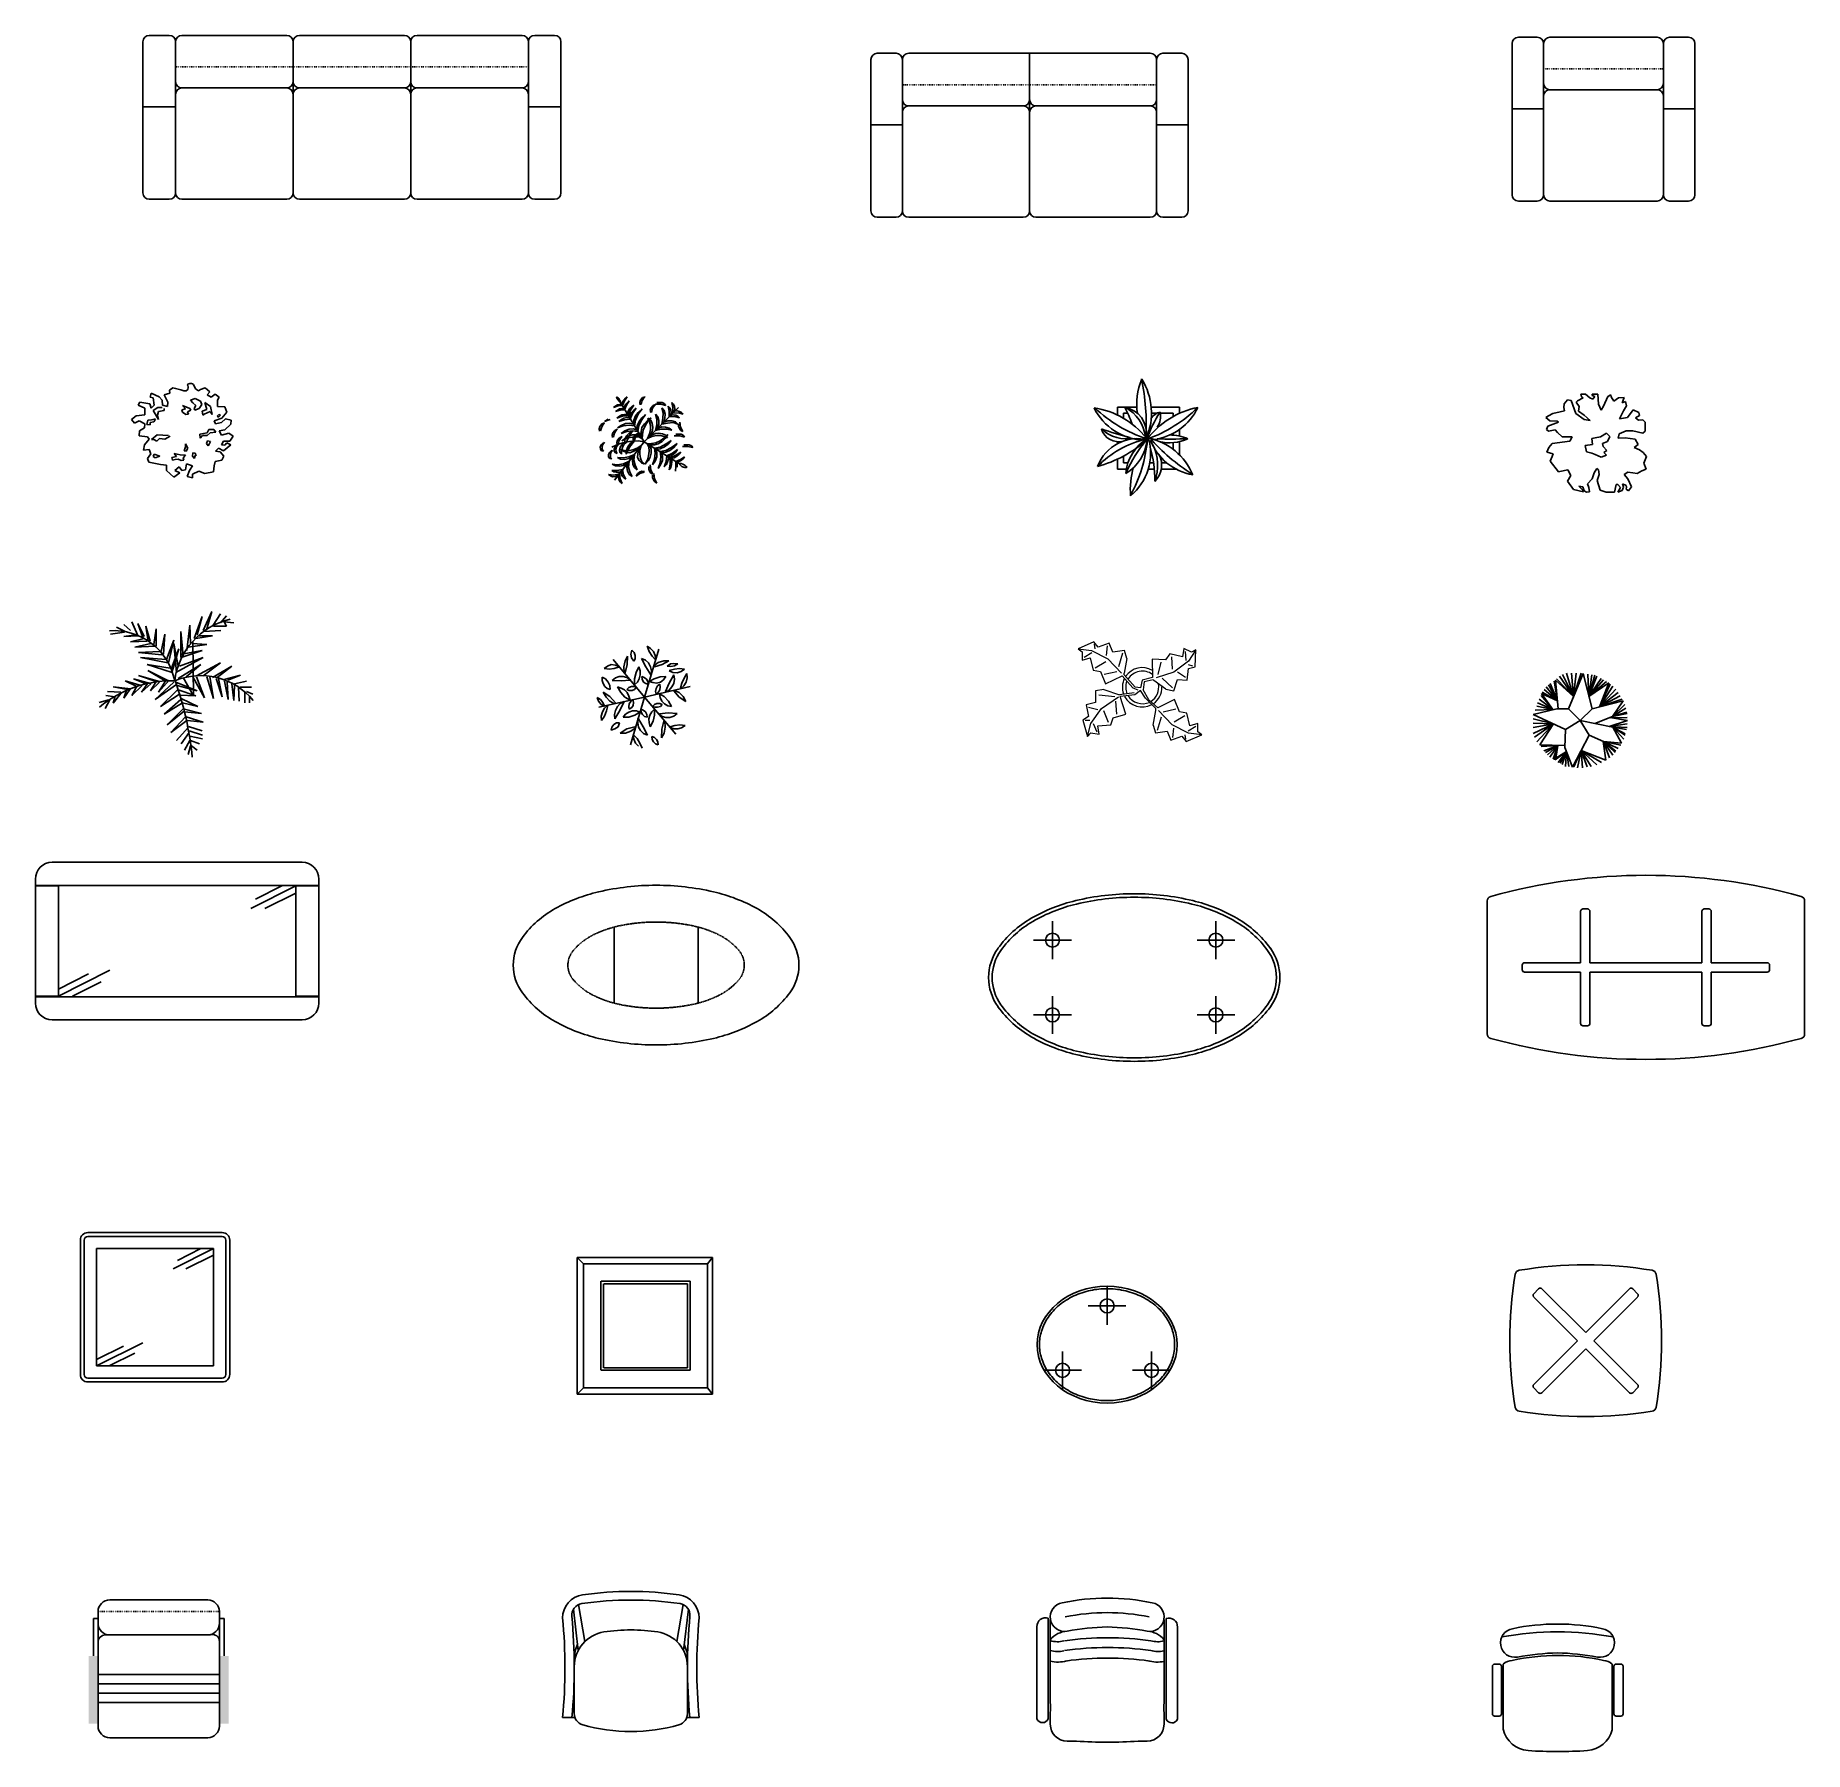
# Model space of a CAD drawing. Header units: millimetres. Extents: x -321 to 437, y 355 to 1091.
import ezdxf

# ---------------------------------------------------------------- set-up
doc = ezdxf.new("R2010")
doc.units = ezdxf.units.MM
doc.linetypes.add('DOT', pattern=[0.25, 0, -0.25])
doc.linetypes.add('HIDDEN', pattern=[0.375, 0.25, -0.125])

msp = doc.modelspace()

# ---------------------------------------------------------------- linework, layer by layer
for p, q in [((-274.73, 1087.91), (-274.73, 1023.11)), ((-272.03, 1090.61), (-263.48, 1090.61)), ((-260.78, 1087.91), (-260.78, 1023.11)), ((-213.08, 1090.61), (-258.08, 1090.61)), ((-210.38, 1087.91), (-210.38, 1023.11)), ((-162.68, 1090.61), (-207.68, 1090.61)), ((-159.98, 1087.91), (-159.98, 1023.11)), ((-112.28, 1090.61), (-157.28, 1090.61)), ((-109.58, 1023.11), (-109.58, 1087.91)), ((-106.88, 1090.61), (-98.33, 1090.61)), ((-95.63, 1023.11), (-95.63, 1087.91)), ((311.95, 1087.12), (311.95, 1022.32)), ((314.65, 1089.82), (322.75, 1089.82)), ((325.45, 1087.12), (325.45, 1022.32)), ((374.05, 1089.82), (328.15, 1089.82)), ((376.75, 1022.32), (376.75, 1087.12)), ((379.45, 1089.82), (387.55, 1089.82)), ((390.25, 1022.32), (390.25, 1087.12)), ((37.21, 1080.23), (37.21, 1015.43)), ((39.91, 1082.93), (48.01, 1082.93)), ((50.71, 1080.23), (50.71, 1015.43)), ((156.91, 1082.93), (53.41, 1082.93)), ((105.16, 1082.93), (105.16, 1015.43)), ((159.61, 1015.43), (159.61, 1080.23)), ((162.31, 1082.93), (170.41, 1082.93)), ((173.11, 1015.43), (173.11, 1080.23)), ((-213.08, 1068.11), (-258.08, 1068.11)), ((-162.68, 1068.11), (-207.68, 1068.11)), ((-112.28, 1068.11), (-157.28, 1068.11)), ((374.05, 1067.32), (328.15, 1067.32)), ((-274.73, 1060.01), (-260.78, 1060.01)), ((-109.58, 1060.01), (-95.63, 1060.01)), ((102.46, 1060.43), (53.41, 1060.43)), ((156.91, 1060.43), (107.86, 1060.43)), ((311.95, 1059.22), (325.45, 1059.22)), ((376.75, 1059.22), (390.25, 1059.22)), ((37.21, 1052.33), (50.71, 1052.33)), ((159.61, 1052.33), (173.11, 1052.33)), ((-272.03, 1020.41), (-263.48, 1020.41)), ((-258.08, 1020.41), (-213.08, 1020.41)), ((-207.68, 1020.41), (-162.68, 1020.41)), ((-157.28, 1020.41), (-112.28, 1020.41)), ((-106.88, 1020.41), (-98.33, 1020.41)), ((314.65, 1019.62), (322.75, 1019.62)), ((328.15, 1019.62), (374.05, 1019.62)), ((379.45, 1019.62), (387.55, 1019.62)), ((39.91, 1012.73), (48.01, 1012.73)), ((53.41, 1012.73), (102.46, 1012.73)), ((107.86, 1012.73), (156.91, 1012.73)), ((162.31, 1012.73), (170.41, 1012.73))]:
    msp.add_line(p, q)
at = {"linetype": 'DOT'}
for p, q in [((-210.38, 1077.11), (-260.78, 1077.11)), ((-159.98, 1077.11), (-210.38, 1077.11)), ((-109.58, 1077.11), (-159.98, 1077.11)), ((105.16, 1069.43), (50.71, 1069.43)), ((159.61, 1069.43), (105.16, 1069.43)), ((376.75, 1076.32), (325.45, 1076.32))]:
    msp.add_line(p, q, dxfattribs=at)
at = {"color": 3}
for p, q in [((-252.88, 940.72), (-252.24, 939.17)), ((-276.85, 932.25), (-276.02, 933.52)), ((-276.02, 933.52), (-271.8, 932.76)), ((-271.8, 932.76), (-271.16, 930.96)), ((-271.6, 935.58), (-271.16, 937.37)), ((-270.33, 935.32), (-271.6, 935.58)), ((-271.16, 937.37), (-267.8, 935.83)), ((-269.91, 932.25), (-270.33, 935.32)), ((-267.8, 935.83), (-266.54, 934.3)), ((-266.54, 934.3), (-266.33, 932.25)), ((-265.7, 936.61), (-263.17, 937.37)), ((-264.02, 933.52), (-265.7, 936.61)), ((-264.23, 931.72), (-264.02, 933.52)), ((-263.38, 938.66), (-261.91, 939.7)), ((-263.17, 937.37), (-263.38, 938.66)), ((-252.31, 935.07), (-254.38, 934.33)), ((-254.38, 934.33), (-253.35, 933.22)), ((-253.35, 933.22), (-252.14, 932.11)), ((-250.07, 933.96), (-252.31, 935.07)), ((-252.24, 939.17), (-250.97, 938.41)), ((-250.97, 938.41), (-250.14, 938.92)), ((-250.14, 938.92), (-248.03, 939.7)), ((-249.55, 932.48), (-250.07, 933.96)), ((-245.77, 931.7), (-248.19, 933.36)), ((-248.19, 933.36), (-247.33, 930.41)), ((-248.03, 939.7), (-246.14, 937.9)), ((-246.14, 937.9), (-247.19, 936.61)), ((-247.19, 936.61), (-245.51, 935.58)), ((-245.51, 935.58), (-243.83, 936.87)), ((-243.83, 936.87), (-242.15, 935.58)), ((-242.15, 935.58), (-242.77, 934.3)), ((-242.77, 934.3), (-242.77, 931.72)), ((-71.77, 935.63), (-71.78, 935.56)), ((-71.78, 935.56), (-71.76, 935.45)), ((-71.71, 935.65), (-71.77, 935.63)), ((-71.76, 935.45), (-71.71, 935.3)), ((-71.61, 935.62), (-71.71, 935.65)), ((-71.71, 935.3), (-71.62, 935.13)), ((-71.62, 935.13), (-71.52, 934.94)), ((-71.48, 935.56), (-71.61, 935.62)), ((-71.52, 934.94), (-71.4, 934.74)), ((-71.34, 935.46), (-71.48, 935.56)), ((-71.4, 934.74), (-71.27, 934.55)), ((-70.49, 932.54), (-71.36, 932.41)), ((-71.18, 935.33), (-71.34, 935.46)), ((-71.27, 934.55), (-71.14, 934.36)), ((-71.01, 935.18), (-71.18, 935.33)), ((-71.14, 934.36), (-71.01, 934.2)), ((-70.86, 935.02), (-71.01, 935.18)), ((-71.01, 934.2), (-70.89, 934.05)), ((-70.89, 934.05), (-70.77, 933.92)), ((-70.71, 934.84), (-70.86, 935.02)), ((-70.77, 933.92), (-70.65, 933.81)), ((-70.58, 934.67), (-70.71, 934.84)), ((-59.97, 916.52), (-70.67, 934.34)), ((-70.65, 933.81), (-70.55, 933.71)), ((-70.48, 934.49), (-70.58, 934.67)), ((-70.55, 933.71), (-70.45, 933.63)), ((-70.49, 932.54), (-69.49, 932.54)), ((-70.39, 934.32), (-70.48, 934.49)), ((-70.45, 933.63), (-70.37, 933.56)), ((-70.31, 934.15), (-70.39, 934.32)), ((-70.37, 933.56), (-70.29, 933.5)), ((-70.25, 934), (-70.31, 934.15)), ((-70.29, 933.5), (-70.24, 933.46)), ((-70.21, 933.85), (-70.25, 934)), ((-70.24, 933.46), (-70.19, 933.43)), ((-70.17, 933.73), (-70.21, 933.85)), ((-70.19, 933.43), (-70.16, 933.42)), ((-70.15, 933.62), (-70.17, 933.73)), ((-70.16, 933.42), (-70.13, 933.42)), ((-70.13, 933.54), (-70.15, 933.62)), ((-70.12, 933.48), (-70.13, 933.54)), ((-70.13, 933.42), (-70.12, 933.44)), ((-70.12, 933.44), (-70.12, 933.48)), ((-69.3, 933.48), (-69.49, 932.54)), ((-68.74, 934.42), (-69.3, 933.48)), ((-68.36, 934.04), (-69.24, 932.04)), ((-67.99, 935.17), (-68.74, 934.42)), ((-67.89, 932.58), (-68.39, 931.7)), ((-68.36, 934.04), (-67.3, 935.73)), ((-67.99, 935.17), (-67.3, 935.73)), ((-67.14, 933.33), (-67.89, 932.58)), ((-67.52, 932.21), (-66.33, 934.02)), ((-67.14, 933.33), (-66.33, 934.02)), ((-61.56, 934.36), (-61.87, 933.42)), ((-61.87, 933.42), (-61.64, 932.4)), ((-60.62, 935.45), (-61.56, 934.36)), ((-60.86, 934.28), (-61.25, 932.48)), ((-60.86, 934.28), (-59.76, 935.84)), ((-60.62, 935.45), (-59.61, 935.84)), ((-52.83, 932.69), (-55.18, 932.69)), ((-53.38, 933.39), (-54.55, 933.32)), ((-52.29, 933.39), (-53.38, 933.39)), ((-52.83, 932.69), (-50.72, 932.14)), ((-51.35, 932.93), (-52.29, 933.39)), ((-51.35, 932.93), (-50.72, 932.14)), ((-47.47, 932.63), (-48.17, 933.33)), ((-47.62, 931.22), (-48.17, 933.33)), ((-47, 931.69), (-47.47, 932.63)), ((334.19, 932.77), (334.11, 931.22)), ((335.72, 934.5), (334.19, 932.77)), ((337.25, 934.24), (335.72, 934.5)), ((339.26, 928.64), (337.25, 934.24)), ((339.99, 934.07), (339.34, 933.47)), ((339.34, 933.47), (340.63, 931.65)), ((342.4, 935.36), (339.99, 934.07)), ((343.45, 936.92), (341.36, 936.92)), ((341.36, 936.92), (341.68, 935.79)), ((341.68, 935.79), (342.4, 935.36)), ((345.22, 935.36), (343.45, 936.92)), ((346.59, 934.85), (345.22, 935.36)), ((348.68, 936.92), (346.27, 936.92)), ((346.27, 936.92), (346.27, 936.4)), ((346.27, 936.4), (347.39, 935.97)), ((347.39, 935.97), (346.59, 934.85)), ((348.92, 932.6), (348.68, 936.92)), ((350.05, 930.1), (348.92, 932.6)), ((353.03, 935.88), (351.09, 931.83)), ((354.31, 936.66), (353.03, 935.88)), ((354.4, 935.79), (354.31, 936.66)), ((355.6, 933.98), (354.4, 935.79)), ((357.53, 935.36), (355.6, 933.98)), ((359.95, 935.45), (357.53, 935.36)), ((359.15, 933.29), (359.95, 935.45)), ((360.59, 933.81), (359.15, 933.29)), ((360.92, 931.91), (360.59, 933.81)), ((-279.59, 926.07), (-277.7, 927.62)), ((-278.32, 924.53), (-279.59, 926.07)), ((-276.43, 925.56), (-278.32, 924.53)), ((-277.7, 927.62), (-273.9, 928.13)), ((-273.9, 930.96), (-276.85, 932.25)), ((-273.9, 924.27), (-276.43, 925.56)), ((-273.9, 928.13), (-273.9, 930.96)), ((-272.69, 925.79), (-273.03, 923.94)), ((-271.14, 925.97), (-272.69, 925.79)), ((-271.66, 924.86), (-270.11, 925.05)), ((-271.16, 930.96), (-269.91, 932.25)), ((-269.93, 926.16), (-271.14, 925.97)), ((-268.31, 931.2), (-270.38, 929.91)), ((-270.38, 929.91), (-268.14, 926.03)), ((-270.11, 925.05), (-269.41, 926.16)), ((-269.41, 926.16), (-269.93, 926.16)), ((-268.48, 927.87), (-268.14, 929.54)), ((-268.14, 926.03), (-268.48, 927.87)), ((-266.58, 931.2), (-268.31, 931.2)), ((-268.14, 929.54), (-265.72, 929.91)), ((-266.33, 932.25), (-264.23, 931.72)), ((-265.72, 929.91), (-265.72, 930.83)), ((-256.58, 930.65), (-258.13, 930.28)), ((-258.13, 930.28), (-257.79, 929.17)), ((-254.69, 930.83), (-257.79, 932.13)), ((-257.79, 932.13), (-256.58, 930.65)), ((-257.79, 929.17), (-256.41, 928.25)), ((-256.41, 928.25), (-255.2, 928.43)), ((-255.72, 929.35), (-254.17, 930.09)), ((-255.2, 928.43), (-255.72, 929.35)), ((-254.17, 930.09), (-254.69, 930.83)), ((-252.14, 932.11), (-252.83, 930.82)), ((-252.83, 930.82), (-252.48, 930.08)), ((-252.48, 930.08), (-250.59, 930.82)), ((-250.59, 930.82), (-249.55, 932.48)), ((-247.33, 930.41), (-249.4, 929.67)), ((-249.4, 929.67), (-249.05, 928)), ((-249.05, 928), (-248.53, 928.37)), ((-248.53, 928.37), (-245.94, 929.48)), ((-245.94, 929.48), (-245.08, 928.19)), ((-245.08, 928.19), (-245.77, 931.7)), ((-240.88, 926.6), (-244.25, 925.56)), ((-244.25, 925.56), (-243.62, 924.27)), ((-242.27, 928.25), (-242.96, 927.5)), ((-242.96, 927.5), (-242.44, 927.14)), ((-242.77, 931.72), (-239.62, 931.47)), ((-242.44, 927.14), (-241.58, 927.87)), ((-241.58, 927.87), (-242.27, 928.25)), ((-241.09, 924.8), (-239.41, 926.33)), ((-238.77, 929.16), (-240.88, 926.6)), ((-239.62, 931.47), (-238.77, 929.16)), ((-239.41, 926.33), (-236.88, 925.82)), ((-236.88, 925.82), (-237.09, 924.02)), ((-75.34, 926.27), (-76.9, 925.17)), ((-74.48, 926.03), (-76.9, 925.17)), ((-72.18, 931.98), (-73.05, 931.23)), ((-71.11, 931.91), (-73.05, 931.23)), ((-71.33, 930.14), (-72.27, 929.45)), ((-70.27, 930.08), (-72.27, 929.45)), ((-71.36, 932.41), (-72.18, 931.98)), ((-70.53, 927.54), (-71.62, 926.6)), ((-69.2, 927.46), (-71.62, 926.6)), ((-70.52, 930.58), (-71.33, 930.14)), ((-69.24, 932.04), (-71.11, 931.91)), ((-69.67, 926.06), (-70.84, 925.2)), ((-68.34, 925.98), (-70.84, 925.2)), ((-69.51, 928.09), (-70.53, 927.54)), ((-69.52, 930.83), (-70.52, 930.58)), ((-70.27, 930.08), (-68.33, 930.27)), ((-68.65, 926.6), (-69.67, 926.06)), ((-69.52, 930.83), (-68.71, 930.77)), ((-68.42, 928.24), (-69.51, 928.09)), ((-66.85, 927.62), (-69.2, 927.46)), ((-68.39, 931.7), (-68.71, 930.77)), ((-67.4, 926.92), (-68.65, 926.6)), ((-68.42, 928.24), (-67.16, 928.25)), ((-68.34, 925.98), (-65.91, 926.21)), ((-67.52, 932.21), (-68.33, 930.27)), ((-67.4, 926.92), (-66.38, 926.84)), ((-66.93, 929.42), (-67.16, 928.25)), ((-66.23, 930.59), (-66.93, 929.42)), ((-65.76, 930.12), (-66.85, 927.62)), ((-65.99, 928.01), (-66.38, 926.84)), ((-65.29, 931.53), (-66.23, 930.59)), ((-65.37, 929.11), (-65.99, 928.01)), ((-64.9, 928.64), (-65.91, 926.21)), ((-65.76, 930.12), (-64.43, 932.23)), ((-64.43, 930.04), (-65.37, 929.11)), ((-65.29, 931.53), (-64.43, 932.23)), ((-64.9, 928.64), (-63.41, 930.9)), ((-64.43, 925.82), (-64.58, 924.1)), ((-64.43, 930.04), (-63.41, 930.9)), ((-63.72, 927.62), (-64.43, 925.82)), ((-63.65, 925.82), (-64.11, 923.32)), ((-62.55, 929.11), (-63.72, 927.62)), ((-62.55, 928.32), (-63.65, 925.82)), ((-62.16, 925.28), (-62.94, 923.4)), ((-62.55, 928.32), (-60.83, 930.67)), ((-62.55, 929.11), (-60.83, 930.67)), ((-60.99, 925.98), (-62.24, 923.32)), ((-60.99, 926.76), (-62.16, 925.28)), ((-60.99, 926.76), (-59.43, 928.17)), ((-60.99, 925.98), (-59.43, 928.17)), ((-59.97, 916.52), (-45.28, 931.22)), ((-58.56, 925.59), (-59.89, 924.26)), ((-58.49, 925.04), (-59.58, 923.32)), ((-58.56, 925.59), (-56.92, 926.76)), ((-58.49, 925.04), (-56.92, 926.76)), ((-57.63, 925.12), (-58.33, 926.61)), ((-57.16, 925.75), (-58.33, 926.61)), ((-57.24, 923.48), (-57.63, 925.12)), ((-57.08, 930.98), (-57.39, 930.05)), ((-57.39, 930.05), (-57.16, 929.03)), ((-56.61, 924.42), (-57.16, 925.75)), ((-56.14, 932.08), (-57.08, 930.98)), ((-56.38, 930.91), (-56.77, 929.11)), ((-56.38, 930.91), (-55.28, 932.47)), ((-56.14, 932.08), (-55.13, 932.47)), ((-54.11, 927.23), (-55.13, 928.4)), ((-54.5, 926.22), (-55.13, 928.4)), ((-54.5, 923.87), (-54.5, 926.22)), ((-53.64, 925.67), (-54.11, 927.23)), ((-53.64, 924.11), (-53.64, 925.67)), ((-51.76, 928.95), (-52.47, 931.06)), ((-51.45, 929.89), (-52.47, 931.06)), ((-51.92, 926.45), (-52.39, 924.11)), ((-51.92, 926.45), (-51.76, 928.95)), ((-51.06, 926.69), (-51.61, 924.89)), ((-49.89, 925.51), (-51.61, 924.89)), ((-50.98, 928.33), (-51.45, 929.89)), ((-51.06, 926.69), (-50.98, 928.33)), ((-48.17, 925.51), (-49.89, 925.51)), ((-49.26, 929.58), (-49.73, 931.77)), ((-49.03, 931.06), (-49.73, 931.77)), ((-49.26, 929.58), (-49.26, 927.23)), ((-47, 927.31), (-49.26, 927.23)), ((-48.56, 930.13), (-49.03, 931.06)), ((-48.4, 929.03), (-48.64, 927.86)), ((-47.46, 928.09), (-48.64, 927.86)), ((-48.4, 929.03), (-48.56, 930.13)), ((-46.6, 925.05), (-48.17, 925.51)), ((-47.62, 931.22), (-47.7, 928.8)), ((-45.35, 928.95), (-47.7, 928.8)), ((-46.37, 927.94), (-47.46, 928.09)), ((-46.76, 930.67), (-47, 931.69)), ((-47, 927.31), (-44.81, 926.84)), ((-46.76, 930.67), (-46.92, 929.58)), ((-45.82, 929.74), (-46.92, 929.58)), ((-46.6, 925.05), (-45.51, 924.11)), ((-45.51, 927.55), (-46.37, 927.94)), ((-44.81, 929.5), (-45.82, 929.74)), ((-45.51, 927.55), (-44.81, 926.84)), ((-45.35, 928.95), (-43.24, 928.41)), ((-43.95, 929.11), (-44.81, 929.5)), ((-44.36, 922.76), (-44.67, 924.95)), ((-43.95, 929.11), (-43.24, 928.41)), ((142.82, 927.99), (142.82, 931.4)), ((142.82, 931.4), (151.12, 931.4)), ((145.48, 926.57), (145.48, 928.75)), ((145.48, 928.75), (147.28, 928.75)), ((157.32, 931.4), (169.36, 931.4)), ((157.44, 928.75), (159.76, 928.75)), ((161.24, 928.75), (166.7, 928.75)), ((166.7, 928.75), (166.7, 927.37)), ((169.36, 931.4), (169.36, 928.71)), ((327.51, 927.69), (326.46, 926.91)), ((326.46, 926.91), (328.07, 925.45)), ((329.36, 928.64), (327.51, 927.69)), ((328.07, 925.45), (331.21, 925.36)), ((332.58, 929.32), (329.36, 928.64)), ((331.78, 924.93), (329.6, 924.06)), ((331.21, 925.36), (331.78, 924.93)), ((334.35, 929.84), (332.58, 929.32)), ((334.11, 931.22), (334.35, 929.84)), ((342.88, 926.05), (339.26, 928.64)), ((340.63, 931.65), (340.39, 929.67)), ((340.39, 929.67), (342.88, 927.95)), ((342.88, 927.95), (345.46, 925.7)), ((345.46, 925.7), (342.88, 926.05)), ((351.09, 931.83), (350.05, 930.1)), ((358.02, 926.31), (359.63, 929.76)), ((361.32, 927), (358.02, 926.31)), ((359.63, 929.76), (360.92, 931.91)), ((363.81, 930.27), (361.32, 927)), ((366.31, 929.15), (363.81, 930.27)), ((364.78, 926.82), (366.47, 927.77)), ((366.07, 925.79), (364.78, 926.82)), ((367.92, 925.87), (366.07, 925.79)), ((366.47, 927.77), (366.31, 929.15)), ((368.96, 924.93), (367.92, 925.87)), ((368.89, 921.04), (368.96, 924.93)), ((-276.43, 919.15), (-276.22, 921.2)), ((-272.86, 918.62), (-276.43, 919.15)), ((-276.22, 921.2), (-274.11, 922.47)), ((-274.11, 922.47), (-273.9, 924.27)), ((-274.11, 915.28), (-272.01, 917.6)), ((-273.03, 923.94), (-271.66, 923.76)), ((-272.01, 917.6), (-272.86, 918.62)), ((-271.66, 923.76), (-271.66, 924.86)), ((-268.65, 919.56), (-271.07, 917.53)), ((-271.07, 917.53), (-270.03, 917.53)), ((-270.03, 917.53), (-268.83, 916.79)), ((-268.83, 916.79), (-267.62, 917.9)), ((-263.82, 919.19), (-268.65, 919.56)), ((-267.62, 917.9), (-265.38, 917.71)), ((-265.38, 917.71), (-263.14, 919.01)), ((-247.27, 920.3), (-250.38, 919.74)), ((-250.38, 919.74), (-250.2, 918.08)), ((-250.2, 918.08), (-249.17, 919.19)), ((-249.17, 919.19), (-247.27, 919.19)), ((-246.58, 921.78), (-247.27, 920.3)), ((-247.27, 919.19), (-245.89, 920.3)), ((-244.34, 921.78), (-246.58, 921.78)), ((-245.89, 920.3), (-243.48, 920.67)), ((-243.48, 920.67), (-244.34, 921.78)), ((-243.62, 924.27), (-241.09, 924.8)), ((-239.62, 921.71), (-242.15, 921.2)), ((-242.15, 921.2), (-241.09, 919.4)), ((-241.09, 919.4), (-237.94, 920.17)), ((-237.09, 924.02), (-239.62, 921.71)), ((-237.94, 920.17), (-236.05, 918.88)), ((-236.05, 918.88), (-237.52, 916.82)), ((-78.93, 923.14), (-79.24, 922.04)), ((-79.24, 922.04), (-79.09, 921.11)), ((-78.07, 924.16), (-78.93, 923.14)), ((-78.15, 922.98), (-78.62, 921.26)), ((-78.15, 922.98), (-77.13, 924.62)), ((-78.07, 924.16), (-76.98, 924.62)), ((-73.42, 920.43), (-73.73, 919.33)), ((-73.73, 919.33), (-73.57, 918.39)), ((-72.56, 921.44), (-73.42, 920.43)), ((-72.63, 920.27), (-73.1, 918.55)), ((-72.63, 920.27), (-71.62, 921.91)), ((-72.56, 921.44), (-71.46, 921.91)), ((-70.52, 918.16), (-71.46, 917.22)), ((-69.82, 923.55), (-71.38, 922.46)), ((-68.96, 923.32), (-71.38, 922.46)), ((-70.68, 917.07), (-69.59, 918.79)), ((-70.52, 918.16), (-69.43, 918.79)), ((-67.95, 924.34), (-69.82, 923.55)), ((-68.26, 921.21), (-69.82, 920.11)), ((-67.4, 920.97), (-69.82, 920.11)), ((-68.02, 918.32), (-69.51, 916.99)), ((-67.71, 918), (-69.51, 916.99)), ((-66.46, 923.63), (-68.96, 923.32)), ((-66.46, 921.91), (-68.26, 921.21)), ((-67.55, 919.1), (-68.26, 917.61)), ((-68.26, 917.61), (-68.26, 916.36)), ((-66.54, 919.02), (-68.02, 918.32)), ((-66.23, 924.49), (-67.95, 924.34)), ((-65.91, 918.4), (-67.71, 918)), ((-66.54, 920.12), (-67.55, 919.1)), ((-66.61, 918.79), (-67.55, 916.44)), ((-64.9, 921.29), (-67.4, 920.97)), ((-66.61, 918.79), (-65.13, 920.9)), ((-66.54, 920.12), (-65.13, 920.9)), ((-64.9, 919.57), (-66.54, 919.02)), ((-66.46, 923.63), (-64.11, 923.32)), ((-64.74, 922.07), (-66.46, 921.91)), ((-66.23, 924.49), (-64.58, 924.1)), ((-64.04, 918.71), (-65.91, 918.4)), ((-64.9, 921.29), (-62.63, 920.9)), ((-63.18, 919.57), (-64.9, 919.57)), ((-64.74, 922.07), (-63.1, 921.68)), ((-64.35, 918.71), (-64.66, 917.77)), ((-64.66, 917.77), (-64.5, 916.83)), ((-63.64, 919.57), (-64.35, 918.71)), ((-63.8, 918.16), (-64.11, 916.91)), ((-62.24, 918.63), (-64.04, 918.71)), ((-62.78, 919.33), (-63.8, 918.16)), ((-62.55, 920.19), (-63.64, 919.57)), ((-61.85, 919.02), (-63.18, 919.57)), ((-62.94, 923.4), (-63.1, 921.68)), ((-62.78, 919.33), (-61.69, 920.12)), ((-62.24, 923.32), (-62.63, 920.9)), ((-62.55, 920.19), (-61.69, 920.12)), ((-62.24, 918.63), (-60.83, 917.85)), ((-61.85, 919.02), (-60.91, 918.08)), ((-60.91, 922.62), (-61.3, 920.98)), ((-61.3, 920.98), (-61.22, 919.49)), ((-61.22, 919.49), (-60.99, 918.01)), ((-59.89, 924.26), (-60.91, 922.62)), ((-60.75, 919.65), (-60.83, 917.85)), ((-60.44, 921.52), (-60.75, 919.65)), ((-59.58, 923.32), (-60.44, 921.52)), ((-57.7, 919.88), (-58.48, 918.01)), ((-56.69, 918.87), (-58.48, 918.01)), ((-56.84, 919.34), (-58.41, 918.24)), ((-57.16, 919.65), (-58.33, 918.16)), ((-57.7, 919.88), (-57.23, 921.76)), ((-57.23, 921.76), (-57.24, 923.48)), ((-57.16, 919.65), (-56.37, 921.37)), ((-55.12, 920.12), (-56.84, 919.34)), ((-54.73, 919.26), (-56.69, 918.87)), ((-56.3, 922.85), (-56.61, 924.42)), ((-56.37, 921.37), (-56.3, 922.85)), ((-54.5, 923.87), (-55.12, 921.37)), ((-52.62, 922), (-55.12, 921.37)), ((-53.64, 920.2), (-55.12, 920.12)), ((-53.01, 919.26), (-54.73, 919.26)), ((-53.64, 924.11), (-54.34, 922.15)), ((-52.47, 922.93), (-54.34, 922.15)), ((-52.15, 919.96), (-53.64, 920.2)), ((-53.17, 916.91), (-51.53, 918.09)), ((-51.37, 918.87), (-53.01, 919.26)), ((-50.28, 922), (-52.62, 922)), ((-50.82, 922.86), (-52.47, 922.93)), ((-50.04, 924.58), (-52.39, 924.11)), ((-52.31, 916.68), (-50.98, 918.01)), ((-50.75, 919.34), (-52.15, 919.96)), ((-51.53, 918.09), (-49.81, 919.65)), ((-51.37, 918.87), (-49.96, 918.24)), ((-50.98, 918.01), (-49.81, 919.65)), ((-49.26, 922.39), (-50.82, 922.86)), ((-50.75, 919.34), (-49.96, 918.24)), ((-50.28, 922), (-48.17, 921.45)), ((-47.54, 924.73), (-50.04, 924.58)), ((-49.26, 922.39), (-48.17, 921.45)), ((-47.54, 924.73), (-45.51, 924.11)), ((-44.73, 919.11), (-47.07, 919.1)), ((-45.27, 919.81), (-46.45, 919.73)), ((-44.18, 919.81), (-45.27, 919.81)), ((-45.22, 923.15), (-45.22, 924.25)), ((-45.22, 923.15), (-44.9, 922.22)), ((-44.9, 922.22), (-44.28, 921.44)), ((-44.73, 919.11), (-42.62, 918.56)), ((-44.36, 922.76), (-43.42, 920.89)), ((-44.28, 921.44), (-43.42, 920.89)), ((-43.24, 919.34), (-44.18, 919.81)), ((-43.24, 919.34), (-42.62, 918.56)), ((142.82, 919.81), (142.82, 920.46)), ((166.7, 920.15), (166.7, 919.4)), ((169.36, 921.79), (169.36, 919.02)), ((327.19, 923.2), (326.63, 921.82)), ((326.63, 921.82), (327.59, 921.04)), ((329.6, 924.06), (327.19, 923.2)), ((327.59, 921.04), (330.41, 921.65)), ((330.41, 921.65), (331.37, 920.53)), ((331.37, 920.53), (333.39, 918.72)), ((333.39, 918.72), (337.73, 918.63)), ((337.73, 918.63), (336.69, 916.82)), ((347.47, 918.29), (346.1, 917.94)), ((346.1, 917.94), (346.43, 915.44)), ((349.81, 918.72), (347.47, 918.29)), ((352.46, 920.18), (349.81, 918.72)), ((353.83, 918.8), (352.46, 920.18)), ((352.87, 916.65), (353.83, 918.8)), ((357.37, 918.03), (357.78, 920.01)), ((360.43, 918.29), (357.37, 918.03)), ((357.78, 920.01), (360.75, 921.22)), ((364.62, 917.68), (360.43, 918.29)), ((360.75, 921.22), (363.73, 921.22)), ((363.73, 921.22), (368, 920.27)), ((365.91, 915.35), (364.62, 917.68)), ((368, 920.27), (368.89, 921.04)), ((-274.54, 912.97), (-274.11, 915.28)), ((-272.01, 913.23), (-274.54, 912.97)), ((-272.86, 909.37), (-271.39, 911.43)), ((-271.39, 911.43), (-272.01, 913.23)), ((-270.33, 910.18), (-269.98, 911.29)), ((-269.46, 909.63), (-270.33, 910.18)), ((-269.98, 911.29), (-267.57, 910.37)), ((-267.91, 910.18), (-269.46, 909.63)), ((-267.57, 910.37), (-267.91, 910.18)), ((-260.32, 910.18), (-262.39, 909.81)), ((-262.39, 909.81), (-262.05, 908.71)), ((-258.77, 910.92), (-261.36, 911.48)), ((-261.36, 911.48), (-260.32, 910.18)), ((-256.53, 910.74), (-258.77, 910.92)), ((-257.57, 909.63), (-256.53, 910.74)), ((-256.58, 914.39), (-257.1, 912.73)), ((-257.1, 912.73), (-256.24, 912.54)), ((-255.55, 913.83), (-256.58, 915.68)), ((-256.58, 915.68), (-256.58, 914.39)), ((-256.24, 912.54), (-255.55, 913.83)), ((-253.5, 910.32), (-253.33, 911.79)), ((-252.64, 909.39), (-253.5, 910.32)), ((-253.33, 911.79), (-252.3, 911.61)), ((-252.3, 910.87), (-252.64, 909.39)), ((-252.3, 911.61), (-251.95, 910.5)), ((-251.95, 910.5), (-252.3, 910.87)), ((-247.12, 916.97), (-247.47, 915.86)), ((-247.47, 915.86), (-246.78, 914.75)), ((-245.74, 916.6), (-247.12, 916.97)), ((-246.78, 914.75), (-246.43, 915.49)), ((-246.43, 915.49), (-245.74, 916.6)), ((-242.36, 913.75), (-243.62, 912.46)), ((-243.62, 912.46), (-241.72, 912.21)), ((-240.24, 912.72), (-242.36, 913.75)), ((-241.72, 912.21), (-240.04, 910.41)), ((-240.24, 916.82), (-241.09, 915.28)), ((-241.09, 915.28), (-239.62, 915.02)), ((-240.04, 910.41), (-240.88, 908.61)), ((-237.52, 916.82), (-240.24, 916.82)), ((-237.09, 915.28), (-240.24, 912.72)), ((-239.62, 915.02), (-238.77, 916.06)), ((-238.77, 916.06), (-237.09, 915.28)), ((-78.32, 915.31), (-78.79, 914.37)), ((-78.79, 914.37), (-78.71, 913.35)), ((-78.71, 913.35), (-78.24, 912.73)), ((-78.32, 915.31), (-77.54, 916.09)), ((-78.24, 912.73), (-77.38, 912.49)), ((-77.7, 915.31), (-77.93, 914.29)), ((-77.93, 914.29), (-77.93, 913.2)), ((-77.93, 913.2), (-77.38, 912.49)), ((-77.7, 915.31), (-76.99, 916.32)), ((-74.82, 911.98), (-75.29, 911.04)), ((-75.29, 911.04), (-75.21, 910.03)), ((-75.21, 910.03), (-74.74, 909.4)), ((-74.82, 911.98), (-74.04, 912.76)), ((-74.2, 911.98), (-74.43, 910.97)), ((-74.43, 910.97), (-74.43, 909.87)), ((-74.43, 909.87), (-73.88, 909.17)), ((-74.2, 911.98), (-73.49, 913)), ((-70.99, 915.5), (-73.88, 914.17)), ((-72.4, 914.41), (-72.87, 913.47)), ((-72.87, 913.47), (-72.79, 912.45)), ((-72.79, 912.45), (-72.32, 911.83)), ((-59.97, 916.52), (-72.63, 900.1)), ((-72.4, 914.41), (-71.62, 915.19)), ((-72.32, 911.83), (-71.54, 911.51)), ((-71.77, 914.41), (-72.09, 913.31)), ((-72.09, 913.31), (-72.01, 912.3)), ((-72.01, 912.3), (-71.54, 911.51)), ((-71.77, 914.41), (-71.07, 915.42)), ((-71.46, 917.22), (-71.7, 916.21)), ((-71.7, 916.21), (-71.54, 915.27)), ((-69.04, 909.64), (-71.38, 909.79)), ((-70.05, 909.09), (-71.38, 909.79)), ((-70.68, 917.07), (-71.07, 915.42)), ((-68.1, 916.36), (-70.99, 915.5)), ((-70.29, 914.17), (-70.52, 913)), ((-70.52, 913), (-70.37, 911.91)), ((-70.37, 911.91), (-69.74, 911.28)), ((-69.58, 915.19), (-70.29, 914.17)), ((-68.88, 912.45), (-70.05, 913.16)), ((-68.41, 912.77), (-70.05, 913.16)), ((-69.27, 914.09), (-69.74, 912.69)), ((-69.74, 912.69), (-69.74, 911.28)), ((-68.72, 916.05), (-69.58, 915.19)), ((-68.65, 915.35), (-69.27, 914.09)), ((-69.04, 909.64), (-66.53, 910.11)), ((-68.88, 912.45), (-67.55, 911.91)), ((-68.72, 916.05), (-67.55, 916.44)), ((-68.65, 915.35), (-67.55, 916.44)), ((-68.41, 912.77), (-66.85, 912.61)), ((-65.29, 916.83), (-68.1, 916.36)), ((-67, 914.33), (-67.71, 912.69)), ((-66.22, 914.17), (-67.71, 911.28)), ((-67.71, 912.69), (-67.71, 911.28)), ((-67.55, 911.91), (-66.07, 911.83)), ((-65.91, 915.74), (-67, 914.33)), ((-66.85, 912.61), (-64.82, 913.08)), ((-66.53, 910.11), (-64.11, 911.13)), ((-66.46, 909.41), (-64.81, 910.27)), ((-66.22, 914.17), (-64.11, 916.91)), ((-66.07, 911.83), (-64.35, 912.45)), ((-65.91, 915.74), (-64.5, 916.83)), ((-62.55, 916.91), (-65.29, 916.83)), ((-64.97, 908.55), (-64.81, 910.27)), ((-64.82, 913.08), (-62.94, 913.86)), ((-64.35, 912.45), (-62.78, 913.39)), ((-64.34, 908.7), (-64.11, 911.13)), ((-62.94, 913.86), (-61.3, 914.88)), ((-62.78, 913.39), (-61.45, 914.57)), ((-62.7, 911.44), (-62.78, 909.8)), ((-62.78, 909.8), (-62.16, 908.55)), ((-62.24, 913.16), (-62.7, 911.44)), ((-59.97, 916.52), (-62.55, 916.91)), ((-62.24, 913.16), (-61.53, 914.64)), ((-61.77, 913), (-61.84, 911.2)), ((-61.84, 911.2), (-61.61, 909.56)), ((-61.77, 913), (-61.3, 914.88)), ((-59.97, 916.52), (-44.55, 906.98)), ((-56.84, 915.74), (-58.64, 915.66)), ((-57.94, 914.33), (-58.64, 915.66)), ((-57, 915.27), (-58.56, 915.58)), ((-58.56, 908.86), (-58.09, 910.58)), ((-57.47, 914.65), (-58.48, 915.66)), ((-58.17, 908.47), (-57.47, 909.96)), ((-58.09, 910.58), (-57.78, 912.46)), ((-57.78, 912.46), (-57.94, 914.33)), ((-56.92, 913.32), (-57.47, 914.65)), ((-57.47, 909.96), (-57, 911.68)), ((-57, 915.27), (-55.51, 915.19)), ((-57, 911.68), (-56.92, 913.32)), ((-56.84, 915.74), (-55.04, 916.13)), ((-53.17, 914.26), (-55.59, 913.86)), ((-55.2, 911.6), (-55.59, 913.86)), ((-55.51, 915.19), (-53.95, 915.66)), ((-55.51, 909.1), (-55.2, 911.6)), ((-55.28, 908.24), (-54.57, 910.03)), ((-55.04, 916.13), (-53.17, 916.91)), ((-53.09, 913.55), (-54.81, 913.4)), ((-54.5, 911.83), (-54.81, 913.4)), ((-54.57, 910.03), (-54.5, 911.83)), ((-53.95, 915.66), (-52.31, 916.68)), ((-53.17, 914.26), (-50.59, 915.59)), ((-50.67, 912.85), (-53.17, 912.38)), ((-52.85, 910.03), (-53.17, 912.38)), ((-53.17, 907.53), (-52.85, 910.03)), ((-53.09, 913.55), (-51.29, 914.41)), ((-50.67, 912.07), (-52.39, 911.91)), ((-52.07, 910.35), (-52.39, 911.91)), ((-52.15, 908.55), (-52.07, 910.35)), ((-51.29, 914.41), (-49.73, 915.51)), ((-50.67, 912.85), (-48.24, 914.02)), ((-50.67, 912.07), (-48.95, 912.85)), ((-50.59, 915.59), (-48.4, 917.15)), ((-50.51, 908.16), (-50.27, 910.58)), ((-47.85, 911.6), (-50.27, 910.58)), ((-49.73, 915.51), (-48.4, 917.15)), ((-48.55, 910.58), (-49.73, 910.19)), ((-49.57, 909.1), (-49.73, 910.19)), ((-48.95, 912.85), (-47.38, 913.94)), ((-46.44, 910.82), (-48.87, 909.64)), ((-48.55, 910.58), (-47.46, 911.21)), ((-48.24, 914.02), (-45.9, 915.74)), ((-47.85, 911.6), (-45.66, 913.16)), ((-47.46, 911.21), (-46.44, 912.07)), ((-47.38, 913.94), (-45.9, 915.74)), ((-47.15, 909.65), (-45.97, 910.35)), ((-46.44, 912.07), (-45.66, 913.16)), ((-46.44, 910.82), (-44.33, 912.15)), ((-45.97, 910.35), (-44.96, 911.21)), ((-44.96, 911.21), (-44.33, 912.15)), ((-44.41, 908.96), (-42.72, 910.03)), ((-41.25, 914.56), (-43.59, 914.56)), ((-43.22, 909.27), (-42.72, 910.03)), ((-41.79, 915.27), (-42.97, 915.19)), ((-40.7, 915.27), (-41.79, 915.27)), ((-41.25, 914.56), (-39.14, 914.02)), ((-39.76, 914.8), (-40.7, 915.27)), ((-39.76, 914.8), (-39.14, 914.02)), ((142.82, 915.73), (142.82, 916.57)), ((145.48, 907.52), (145.48, 910.46)), ((166.7, 916.14), (166.7, 913.31)), ((169.36, 916.56), (169.36, 910.99)), ((327.75, 914.06), (326.79, 912.08)), ((326.79, 912.08), (329.6, 911.39)), ((329.12, 915.87), (327.75, 914.06)), ((329.04, 910.18), (328.23, 908.19)), ((329.6, 911.39), (329.04, 910.18)), ((336.69, 916.82), (329.12, 915.87)), ((346.43, 915.44), (343.21, 915.01)), ((343.21, 915.01), (343.85, 912.25)), ((343.85, 912.25), (346.1, 911.64)), ((346.1, 911.64), (347.55, 911.04)), ((347.55, 911.04), (350.13, 909.92)), ((350.13, 909.92), (352.38, 910.87)), ((350.61, 915.87), (352.87, 916.65)), ((351.02, 914.58), (350.61, 915.87)), ((352.54, 912.77), (351.02, 914.58)), ((351.18, 911.99), (352.54, 912.77)), ((352.38, 910.87), (351.18, 911.99)), ((364.22, 914.06), (365.91, 915.35)), ((366.55, 913.02), (364.22, 914.06)), ((368.16, 911.99), (366.55, 913.02)), ((369.53, 910.18), (368.16, 911.99)), ((368.4, 907.42), (369.53, 910.18)), ((-272.22, 907.85), (-272.86, 909.37)), ((-267.18, 906.81), (-272.22, 907.85)), ((-264.65, 906.56), (-267.18, 906.81)), ((-264.65, 904.25), (-264.65, 906.56)), ((-261.49, 901.41), (-264.65, 904.25)), ((-262.05, 908.71), (-261.01, 908.89)), ((-258.98, 903.21), (-261.49, 901.41)), ((-259.19, 905.78), (-261.08, 904.25)), ((-261.08, 904.25), (-258.98, 903.21)), ((-261.01, 908.89), (-259.64, 909.08)), ((-259.64, 909.08), (-258.43, 908.52)), ((-258.13, 904.25), (-259.19, 905.78)), ((-258.43, 908.52), (-257.22, 908.71)), ((-256.45, 904.5), (-258.13, 904.25)), ((-257.22, 908.71), (-257.57, 909.63)), ((-256.03, 907.07), (-256.45, 904.5)), ((-253.5, 906.3), (-256.03, 907.07)), ((-255.82, 901.67), (-254.77, 904.25)), ((-254.77, 904.25), (-253.5, 906.3)), ((-250.76, 903.98), (-253.5, 902.7)), ((-253.5, 902.7), (-253.5, 901.16)), ((-248.25, 902.96), (-250.76, 903.98)), ((-244.45, 903.72), (-248.25, 902.96)), ((-244.25, 906.3), (-244.45, 903.72)), ((-243.83, 908.1), (-244.25, 906.3)), ((-240.88, 908.61), (-243.83, 908.1)), ((-72.94, 902.29), (-75.21, 902.52)), ((-74.43, 901.9), (-75.21, 902.52)), ((-74.74, 909.4), (-73.88, 909.17)), ((-72.94, 903.7), (-73.8, 904.24)), ((-71.54, 904.17), (-73.8, 904.24)), ((-72.32, 906.2), (-73.65, 906.9)), ((-71.38, 906.67), (-73.65, 906.9)), ((-72.94, 903.7), (-71.93, 903.46)), ((-72.94, 902.29), (-70.52, 902.84)), ((-72.32, 906.2), (-70.6, 906.04)), ((-71.93, 903.46), (-70.83, 903.46)), ((-71.54, 904.17), (-69.19, 904.64)), ((-71.38, 906.67), (-68.88, 907.14)), ((-70.83, 903.46), (-69.66, 903.85)), ((-70.6, 906.04), (-68.88, 906.36)), ((-70.21, 900.65), (-70.52, 902.84)), ((-70.05, 909.09), (-68.33, 908.94)), ((-69.74, 902.68), (-69.66, 903.85)), ((-69.74, 902.68), (-69.42, 901.74)), ((-68.8, 902.37), (-69.19, 904.64)), ((-68.88, 907.14), (-66.38, 908.23)), ((-68.88, 906.36), (-67.08, 907.22)), ((-68.8, 902.37), (-67.78, 900.57)), ((-68.33, 908.94), (-66.46, 909.41)), ((-67.39, 905.5), (-67.08, 907.22)), ((-67.39, 905.5), (-67.08, 903.93)), ((-67.08, 903.93), (-66.45, 902.53)), ((-66.69, 905.73), (-66.38, 908.23)), ((-66.69, 905.73), (-66.14, 903.62)), ((-66.45, 902.53), (-65.12, 901.67)), ((-66.14, 903.62), (-65.12, 901.67)), ((-64.97, 908.55), (-64.81, 906.83)), ((-64.81, 906.83), (-64.11, 905.5)), ((-64.34, 908.7), (-63.88, 906.51)), ((-64.11, 905.5), (-62.94, 904.48)), ((-63.88, 906.51), (-62.94, 904.48)), ((-61.76, 903), (-63.4, 901.82)), ((-62.86, 902.84), (-63.33, 901.75)), ((-62, 903.54), (-62.86, 902.84)), ((-62.16, 908.55), (-61.14, 907.53)), ((-60.9, 904.01), (-62, 903.54)), ((-61.76, 903), (-59.97, 903.54)), ((-61.61, 909.56), (-60.98, 908)), ((-61.14, 907.53), (-59.89, 906.91)), ((-60.98, 908), (-59.89, 906.91)), ((-60.9, 904.01), (-59.89, 903.78)), ((-58.56, 908.86), (-59.5, 906.98)), ((-58.17, 908.47), (-59.5, 906.98)), ((-58.01, 904.87), (-58.01, 905.97)), ((-58.01, 904.87), (-57.7, 903.94)), ((-57.7, 903.94), (-57.07, 903.15)), ((-57.15, 904.48), (-57.47, 906.67)), ((-57.15, 904.48), (-56.21, 902.61)), ((-57.07, 903.15), (-56.21, 902.61)), ((-55.51, 909.1), (-56.37, 906.67)), ((-55.28, 908.24), (-56.37, 906.67)), ((-56.35, 901.11), (-56.35, 902.2)), ((-55.49, 900.72), (-55.8, 902.91)), ((-53.17, 907.53), (-54.02, 905.11)), ((-52.93, 906.67), (-54.02, 905.11)), ((-52.93, 906.67), (-52.15, 908.55)), ((-50.51, 908.16), (-51.37, 905.74)), ((-50.43, 906.83), (-51.37, 905.74)), ((-50.43, 906.83), (-49.96, 907.92)), ((-49.96, 907.92), (-49.57, 909.1)), ((-48.89, 906.96), (-49.19, 904.49)), ((-48.61, 905.45), (-49.19, 904.49)), ((-48.89, 906.96), (-48.86, 909.65)), ((-48.26, 906.74), (-48.61, 905.45)), ((-48.13, 908.1), (-48.31, 909.22)), ((-48.13, 908.1), (-48.26, 906.74)), ((-47.15, 909.65), (-48.24, 909.33)), ((-46.37, 905.88), (-46.61, 903.9)), ((-46.37, 905.88), (-46.35, 908.03)), ((-44.41, 908.96), (-46.35, 908.02)), ((-45.76, 906.79), (-45.91, 907.69)), ((-45.76, 906.79), (-45.87, 905.7)), ((-44.97, 908.02), (-45.85, 907.77)), ((-44.97, 908.02), (-44.04, 908.59)), ((-44.75, 906.97), (-44.74, 907.02)), ((-44.74, 906.93), (-44.75, 906.97)), ((-44.74, 907.02), (-44.73, 907.05)), ((-44.72, 906.87), (-44.74, 906.93)), ((-44.73, 907.05), (-44.7, 907.08)), ((-44.68, 906.8), (-44.72, 906.87)), ((-44.7, 907.08), (-44.67, 907.11)), ((-44.63, 906.73), (-44.68, 906.8)), ((-44.67, 907.11), (-44.63, 907.13)), ((-44.63, 907.13), (-44.59, 907.15)), ((-44.56, 906.64), (-44.63, 906.73)), ((-44.59, 907.15), (-44.53, 907.17)), ((-44.47, 906.54), (-44.56, 906.64)), ((-44.53, 907.17), (-44.47, 907.18)), ((-44.47, 907.18), (-44.41, 907.19)), ((-44.36, 906.43), (-44.47, 906.54)), ((-44.41, 907.19), (-44.34, 907.19)), ((-44.23, 906.31), (-44.36, 906.43)), ((-44.34, 907.19), (-44.26, 907.2)), ((-44.26, 907.2), (-44.18, 907.19)), ((-44.09, 906.2), (-44.23, 906.31)), ((-44.18, 907.19), (-44.09, 907.19)), ((-44.09, 907.19), (-43.99, 907.17)), ((-43.94, 906.08), (-44.09, 906.2)), ((-44.04, 908.59), (-43.22, 909.27)), ((-43.99, 907.17), (-43.89, 907.15)), ((-43.77, 905.97), (-43.94, 906.08)), ((-43.89, 907.15), (-43.77, 907.12)), ((-43.77, 907.12), (-43.64, 907.07)), ((-43.59, 905.87), (-43.77, 905.97)), ((-43.64, 907.07), (-43.5, 907.01)), ((-43.4, 905.78), (-43.59, 905.87)), ((-43.5, 907.01), (-43.34, 906.93)), ((-43.2, 905.71), (-43.4, 905.78)), ((-43.34, 906.93), (-43.17, 906.84)), ((-43, 905.65), (-43.2, 905.71)), ((-43.17, 906.84), (-42.98, 906.73)), ((-42.79, 905.61), (-43, 905.65)), ((-42.98, 906.73), (-42.8, 906.61)), ((-42.8, 906.61), (-42.61, 906.48)), ((-42.6, 905.58), (-42.79, 905.61)), ((-42.61, 906.48), (-42.43, 906.36)), ((-42.41, 905.56), (-42.6, 905.58)), ((-42.43, 906.36), (-42.26, 906.23)), ((-42.24, 905.55), (-42.41, 905.56)), ((-42.26, 906.23), (-42.11, 906.11)), ((-42.08, 905.56), (-42.24, 905.55)), ((-42.11, 906.11), (-41.98, 906)), ((-41.96, 905.57), (-42.08, 905.56)), ((-41.98, 906), (-41.87, 905.91)), ((-41.86, 905.59), (-41.96, 905.57)), ((-41.87, 905.91), (-41.8, 905.82)), ((-41.79, 905.61), (-41.86, 905.59)), ((-41.8, 905.82), (-41.75, 905.75)), ((-41.75, 905.65), (-41.79, 905.61)), ((-41.75, 905.75), (-41.74, 905.7)), ((-41.74, 905.7), (-41.75, 905.65)), ((142.82, 904.87), (142.82, 909.12)), ((146.69, 904.87), (142.82, 904.87)), ((147.35, 907.52), (145.48, 907.52)), ((149.44, 904.87), (149.02, 904.87)), ((158.66, 904.87), (156.04, 904.87)), ((158.34, 907.52), (156.67, 907.52)), ((167.89, 904.87), (161.62, 904.87)), ((163.96, 907.52), (161.72, 907.52)), ((328.23, 908.19), (331.78, 903.71)), ((331.78, 903.71), (332.42, 903.8)), ((332.42, 903.8), (335.88, 904.49)), ((335.88, 904.49), (337.09, 902.07)), ((346.27, 900.69), (347.07, 903.19)), ((347.07, 903.19), (348.2, 905.09)), ((348.2, 905.09), (349, 904.57)), ((349.32, 902.59), (348.36, 900)), ((349, 904.57), (349.32, 902.59)), ((360.03, 902.5), (361.56, 903.45)), ((361.48, 900.61), (360.03, 902.5)), ((361.56, 903.45), (363.73, 903.19)), ((363.73, 903.19), (365.58, 902.93)), ((365.58, 902.93), (367.52, 904.06)), ((367.52, 904.06), (369.37, 904.75)), ((369.37, 904.75), (368.4, 907.42)), ((-253.5, 901.16), (-255.82, 901.67)), ((-74.43, 901.9), (-73.49, 901.59)), ((-73.49, 901.59), (-72.32, 901.66)), ((-72.32, 901.66), (-71.07, 902.13)), ((-70.99, 901.12), (-71.07, 902.13)), ((-70.99, 901.12), (-70.67, 900.02)), ((-70.67, 900.02), (-70.05, 899.24)), ((-70.21, 900.65), (-69.35, 898.69)), ((-70.05, 899.24), (-69.35, 898.69)), ((-69.42, 901.74), (-68.72, 901.04)), ((-68.72, 901.04), (-67.78, 900.57)), ((-56.35, 901.11), (-56.04, 900.17)), ((-56.04, 900.17), (-55.41, 899.39)), ((-55.49, 900.72), (-54.55, 898.84)), ((-55.41, 899.39), (-54.55, 898.84)), ((337.09, 902.07), (335.64, 899.66)), ((335.64, 899.66), (338.3, 896.03)), ((338.3, 896.03), (342.48, 895.09)), ((342.24, 895.86), (340.55, 897.5)), ((340.55, 897.5), (342.24, 897.24)), ((342.24, 897.24), (342.88, 895.52)), ((342.48, 895.09), (342.24, 895.86)), ((342.88, 895.52), (343.85, 894.91)), ((343.85, 894.91), (345.14, 895.09)), ((344.25, 898.53), (346.27, 900.69)), ((344.82, 896.98), (344.25, 898.53)), ((345.14, 895.09), (344.82, 896.98)), ((348.36, 900), (349.73, 895.78)), ((349.73, 895.78), (352.3, 894.91)), ((352.3, 894.91), (355.84, 894.91)), ((355.84, 894.91), (356.57, 898.28)), ((356.57, 898.28), (357.29, 898.28)), ((358.42, 896.9), (357.21, 894.91)), ((357.21, 894.91), (359.15, 895.6)), ((357.29, 898.28), (358.42, 896.9)), ((359.15, 895.6), (359.71, 897.07)), ((359.71, 897.07), (359.31, 898.53)), ((359.31, 898.53), (360.75, 897.85)), ((360.75, 897.85), (360.92, 897.07)), ((360.92, 897.07), (360.84, 896.21)), ((360.84, 896.21), (361.88, 895.52)), ((363.17, 897.24), (361.48, 900.61)), ((361.88, 895.52), (363.17, 897.24)), ((-252.82, 832.32), (-249.42, 841.66)), ((-249.42, 841.66), (-251.52, 833.81)), ((-248.9, 835.68), (-245.24, 843.91)), ((-245.24, 843.91), (-247.33, 836.43)), ((-244.71, 837.93), (-241.58, 842.78)), ((-241.58, 839.05), (-238.96, 842.04)), ((-282.64, 834.93), (-288.66, 834.19)), ((-282.38, 835.31), (-286.04, 837.18)), ((-280.03, 835.68), (-282.9, 838.3)), ((-277.15, 833.81), (-279.5, 839.42)), ((-276.89, 838.67), (-274.79, 832.69)), ((-274.27, 833.07), (-276.89, 838.67)), ((-273.49, 837.55), (-272.44, 831.2)), ((-271.66, 831.2), (-273.49, 837.55)), ((-269.04, 836.43), (-270.09, 829.7)), ((-269.04, 828.95), (-269.04, 836.43)), ((-265.38, 834.19), (-266.95, 826.71)), ((-265.9, 825.59), (-265.38, 834.19)), ((-258.58, 835.31), (-257.53, 824.84)), ((-258.58, 824.1), (-258.58, 835.31)), ((-255.96, 827.09), (-254.65, 837.93)), ((-254.65, 837.93), (-254.39, 830.08)), ((-248.64, 835.31), (-241.31, 835.68)), ((-244.45, 837.55), (-238.96, 837.55)), ((-240.01, 839.42), (-235.82, 839.05)), ((-238.96, 837.55), (-240.01, 839.42)), ((-282.9, 833.07), (-277.67, 833.81)), ((-276.89, 833.44), (-282.9, 833.07)), ((-280.03, 830.82), (-274.27, 832.32)), ((-272.96, 831.2), (-280.03, 830.82)), ((-278.2, 828.58), (-271.39, 830.08)), ((-269.56, 828.95), (-278.2, 828.58)), ((-276.63, 826.34), (-267.47, 826.71)), ((-261.45, 831.57), (-264.59, 823.35)), ((-263.81, 821.85), (-261.45, 831.57)), ((-259.36, 827.83), (-262.5, 819.61)), ((-262.24, 818.11), (-259.36, 827.83)), ((-261.45, 830.08), (-259.62, 820.36)), ((-260.41, 817.74), (-261.45, 830.08)), ((-258.32, 824.1), (-249.42, 827.09)), ((-249.42, 827.09), (-258.05, 825.59)), ((-255.44, 828.58), (-247.33, 829.7)), ((-247.33, 829.7), (-253.61, 830.08)), ((-253.42, 831.06), (-253.08, 807.65)), ((-252.04, 832.32), (-244.98, 833.44)), ((-244.98, 833.44), (-250.99, 833.44)), ((-65.75, 825.57), (-65.31, 827.21)), ((-64.29, 826.27), (-65.31, 827.21)), ((-53.62, 827.67), (-59.76, 807.21)), ((-57.86, 826.74), (-58.73, 828.96)), ((-57.27, 828.03), (-58.73, 828.96)), ((-57.86, 826.74), (-56.54, 824.64)), ((-55.96, 826.74), (-57.27, 828.03)), ((-55.22, 824.99), (-55.96, 826.74)), ((-266.69, 825.22), (-276.63, 826.34)), ((-275.84, 824.1), (-264.86, 823.35)), ((-264.07, 821.85), (-275.84, 824.1)), ((-272.96, 821.11), (-263.02, 819.61)), ((-262.24, 817.74), (-272.96, 821.11)), ((-248.9, 824.1), (-260.67, 817.74)), ((-259.62, 815.12), (-249.95, 821.11)), ((-259.1, 820.36), (-248.9, 824.1)), ((-249.95, 821.11), (-256.22, 815.87)), ((-251.78, 816.25), (-241.58, 821.85)), ((-241.58, 821.85), (-248.9, 816.25)), ((-244.98, 815.5), (-236.61, 820.36)), ((-236.61, 820.36), (-242.88, 815.5)), ((-75.68, 820.43), (-77.15, 819.49)), ((-74.95, 819.14), (-77.15, 819.49)), ((-74.08, 821.13), (-75.68, 820.43)), ((-74.95, 819.14), (-72.76, 819.49)), ((-72.32, 820.89), (-74.08, 821.13)), ((-73.2, 823.23), (-59.76, 807.21)), ((-72.76, 819.49), (-70.57, 820.08)), ((-70.57, 820.08), (-72.32, 820.89)), ((-68.09, 822.65), (-68.67, 820.08)), ((-68.67, 820.08), (-68.52, 817.74)), ((-67.06, 824.64), (-68.09, 822.65)), ((-67.21, 821.13), (-68.09, 817.62)), ((-67.21, 821.13), (-67.06, 824.64)), ((-65.75, 825.57), (-65.45, 823.93)), ((-65.45, 823.93), (-64.43, 822.53)), ((-64.43, 822.53), (-63.85, 823.58)), ((-63.85, 824.99), (-64.29, 826.27)), ((-63.85, 823.58), (-63.85, 824.99)), ((-62.24, 820.08), (-63.41, 817.74)), ((-61.65, 818.44), (-62.24, 820.08)), ((-59.32, 820.08), (-61.07, 823.7)), ((-59.46, 823), (-61.07, 823.7)), ((-58.15, 821.83), (-59.46, 823)), ((-59.32, 820.08), (-57.12, 816.68)), ((-57.27, 820.08), (-58.15, 821.83)), ((-56.83, 818.44), (-57.27, 820.08)), ((-56.54, 824.64), (-55.08, 823.12)), ((-53.91, 822.06), (-55.81, 820.54)), ((-52.3, 821.13), (-55.52, 820.08)), ((-55.22, 824.99), (-54.93, 823.12)), ((-51.57, 822.65), (-53.91, 822.06)), ((-52.3, 821.13), (-49.38, 822.76)), ((-49.38, 822.76), (-51.57, 822.65)), ((-48.65, 821.36), (-50.11, 820.43)), ((-50.11, 820.43), (-48.5, 820.31)), ((-47.04, 819.14), (-49.23, 818.56)), ((-47.19, 821.6), (-48.65, 821.36)), ((-48.5, 820.31), (-47.04, 820.54)), ((-47.19, 821.6), (-45.58, 821.36)), ((-47.04, 820.54), (-45.58, 821.36)), ((-44.85, 819.37), (-47.04, 819.14)), ((-42.66, 819.14), (-44.85, 819.37)), ((-44.12, 818.09), (-42.66, 819.14)), ((-287.46, 811.57), (-281.38, 810.41)), ((-279.96, 810.7), (-287.46, 811.57)), ((-282.39, 814.17), (-277.13, 811.57)), ((-275.51, 812.14), (-282.39, 814.17)), ((-275.1, 812.14), (-279.56, 807.8)), ((-279.56, 807.8), (-277.53, 811.57)), ((-278.75, 815.04), (-273.08, 812.72)), ((-271.46, 813.01), (-278.75, 815.04)), ((-276.72, 816.49), (-269.03, 813.88)), ((-267.61, 813.88), (-276.72, 816.49)), ((-271.26, 813.01), (-275.31, 809.25)), ((-275.31, 809.25), (-272.88, 812.72)), ((-272.67, 818.51), (-265.18, 814.17)), ((-263.76, 814.17), (-272.67, 818.51)), ((-271.46, 809.83), (-269.03, 813.88)), ((-267.61, 813.59), (-271.46, 809.83)), ((-261.45, 813.63), (-269.56, 806.15)), ((-269.56, 806.15), (-260.41, 812.51)), ((-263.56, 814.46), (-268.01, 809.25)), ((-268.01, 809.25), (-265.18, 813.88)), ((-260.67, 813.63), (-251.52, 809.89)), ((-251.52, 809.89), (-260.15, 812.13)), ((-253.08, 807.65), (-257.53, 815.5)), ((-253.35, 815.87), (-248.38, 806.9)), ((-248.38, 806.9), (-251.78, 815.87)), ((-247.33, 815.87), (-244.45, 806.53)), ((-244.45, 806.53), (-246.02, 815.87)), ((-243.41, 815.12), (-240.79, 807.28)), ((-240.79, 807.28), (-242.36, 815.12)), ((-240.01, 814.75), (-232.94, 816.62)), ((-239.74, 814), (-238.18, 806.15)), ((-238.18, 806.15), (-238.7, 813.63)), ((-232.94, 816.62), (-238.44, 814.38)), ((-236.61, 812.88), (-235.82, 805.78)), ((-235.82, 805.78), (-235.56, 812.13)), ((-235.56, 812.88), (-230.33, 814)), ((-233.73, 811.39), (-233.47, 805.41)), ((-233.21, 811.39), (-228.24, 811.39)), ((-78.02, 814.35), (-78.02, 815.75)), ((-76.56, 814.93), (-78.02, 815.75)), ((-78.02, 814.35), (-77.58, 812.94)), ((-77.58, 812.94), (-76.85, 811.66)), ((-76.85, 811.66), (-75.83, 810.84)), ((-75.39, 813.64), (-76.56, 814.93)), ((-74.66, 812.13), (-75.39, 813.64)), ((-74.52, 810.37), (-74.66, 812.13)), ((-72.32, 815.4), (-73.64, 814.35)), ((-69.84, 814.11), (-73.64, 814.35)), ((-70.72, 815.98), (-72.32, 815.4)), ((-69.84, 810.96), (-71.45, 811.54)), ((-71.45, 811.54), (-69.99, 809.09)), ((-68.96, 815.98), (-70.72, 815.98)), ((-69.84, 814.11), (-66.04, 814.46)), ((-67.35, 815.52), (-68.96, 815.98)), ((-67.35, 815.52), (-65.89, 814.58)), ((-66.48, 811.31), (-67.35, 810.49)), ((-65.45, 811.77), (-66.48, 811.31)), ((-64.29, 811.77), (-65.45, 811.77)), ((-63.26, 811.54), (-64.29, 811.77)), ((-63.41, 817.74), (-64.14, 815.05)), ((-64.14, 815.05), (-64.14, 812.48)), ((-62.82, 813.53), (-64.14, 812.48)), ((-64.14, 810.49), (-63.26, 811.54)), ((-62.82, 813.53), (-62.09, 815.05)), ((-62.09, 815.05), (-61.65, 816.68)), ((-61.65, 816.68), (-61.65, 818.44)), ((-60.78, 814.81), (-60.92, 815.98)), ((-59.9, 815.52), (-60.92, 815.98)), ((-60.78, 814.81), (-60.19, 813.64)), ((-60.19, 813.64), (-59.32, 812.94)), ((-59.02, 814.81), (-59.9, 815.52)), ((-40.32, 811.77), (-59.76, 807.21)), ((-59.32, 812.94), (-58.15, 812.59)), ((-58.44, 813.88), (-59.02, 814.81)), ((-58.15, 812.59), (-58.44, 813.88)), ((-55.66, 815.05), (-57.86, 813.88)), ((-56.25, 813.41), (-57.86, 813.88)), ((-56.83, 818.44), (-56.98, 816.57)), ((-56.25, 813.41), (-54.64, 813.18)), ((-53.18, 815.87), (-55.66, 815.05)), ((-54.2, 812.01), (-54.79, 810.84)), ((-54.64, 813.18), (-53.03, 813.64)), ((-54.2, 812.01), (-53.32, 812.71)), ((-53.18, 811.54), (-53.32, 812.71)), ((-53.32, 810.25), (-53.18, 811.54)), ((-50.69, 815.98), (-53.18, 815.87)), ((-53.03, 813.64), (-51.72, 814.58)), ((-51.72, 814.58), (-50.69, 815.98)), ((-49.23, 813.18), (-50.84, 809.55)), ((-49.38, 810.02), (-48.06, 811.54)), ((-47.62, 817.74), (-49.23, 818.44)), ((-49.23, 813.18), (-47.19, 816.68)), ((-48.06, 811.54), (-47.33, 813.06)), ((-47.62, 817.74), (-45.87, 817.62)), ((-47.33, 813.06), (-47.04, 814.81)), ((-47.04, 814.81), (-47.19, 816.68)), ((-45.87, 817.62), (-44.12, 818.09)), ((-43.83, 813.18), (-44.41, 810.96)), ((-42.95, 812.01), (-44.26, 810.84)), ((-42.8, 815.28), (-43.83, 813.18)), ((-42.95, 812.01), (-41.93, 813.53)), ((-42.8, 815.28), (-41.63, 817.27)), ((-41.93, 813.53), (-41.49, 815.4)), ((-41.49, 815.4), (-41.63, 817.27)), ((326.59, 811.55), (331.39, 805.56)), ((327.59, 812.38), (331.39, 805.56)), ((331.39, 805.56), (328.29, 812.96)), ((331.39, 805.56), (330, 813.96)), ((338.29, 807.45), (330.58, 814.39)), ((330.58, 814.39), (331.7, 802.2)), ((330.93, 814.96), (338.29, 807.45)), ((332.24, 816.12), (338.29, 807.45)), ((333.48, 816.87), (338.29, 807.45)), ((335.27, 817.37), (338.29, 807.45)), ((342.41, 817.33), (336.09, 802.2)), ((338.29, 807.45), (337.44, 817.37)), ((338.29, 807.45), (341.47, 817.37)), ((338.29, 807.45), (339.37, 817.37)), ((346.2, 802.2), (342.41, 817.33)), ((344.33, 817.03), (344.89, 807.45)), ((346.11, 816.7), (344.89, 807.45)), ((347.43, 816.53), (344.89, 807.45)), ((344.89, 807.45), (348.28, 816.12)), ((344.89, 807.45), (350.15, 815.21)), ((344.89, 807.45), (351.08, 814.54)), ((344.89, 807.45), (352.39, 813.88)), ((353.33, 813.28), (344.89, 807.45)), ((349.37, 803), (353.33, 813.28)), ((349.37, 803), (353.94, 812.72)), ((349.37, 803), (355.11, 811.8)), ((-289.48, 806.07), (-293.53, 804.91)), ((-288.87, 806.07), (-290.9, 802.31)), ((-286.85, 807.22), (-290.7, 807.8)), ((-284.22, 809.25), (-289.89, 809.54)), ((-284.22, 808.67), (-287.46, 804.62)), ((-287.46, 804.62), (-286.65, 807.51)), ((-280.37, 810.41), (-283, 806.65)), ((-283, 806.65), (-281.79, 810.12)), ((-259.89, 810.27), (-267.21, 803.16)), ((-267.21, 803.16), (-259.1, 808.4)), ((-258.58, 806.15), (-265.64, 799.8)), ((-265.64, 799.8), (-257.79, 804.66)), ((-259.62, 810.27), (-252.04, 807.65)), ((-252.04, 807.65), (-259.1, 808.02)), ((-258.32, 806.53), (-251.25, 803.16)), ((-251.25, 803.16), (-257.79, 804.66)), ((-231.11, 809.52), (-231.11, 804.66)), ((-230.33, 809.52), (-227.71, 808.4)), ((-229.02, 807.28), (-229.02, 804.66)), ((-78.75, 806.16), (-80.07, 806.98)), ((-80.07, 806.98), (-79.48, 805.46)), ((-79.48, 805.46), (-78.46, 804.06)), ((-79.34, 802.89), (-59.76, 807.21)), ((-77.73, 804.88), (-78.75, 806.16)), ((-78.46, 804.06), (-77, 803.36)), ((-77.73, 804.88), (-77, 803.36)), ((-74.66, 807.45), (-77.58, 809.32)), ((-77.58, 809.32), (-76.27, 807.21)), ((-76.27, 807.21), (-74.66, 805.46)), ((-75.83, 810.84), (-74.52, 810.37)), ((-74.66, 807.45), (-72.32, 804.76)), ((-74.66, 805.46), (-72.62, 804.29)), ((-70.28, 804.41), (-71.45, 803.12)), ((-70.42, 801.37), (-68.67, 804.99)), ((-70.28, 804.41), (-68.67, 805.23)), ((-69.99, 809.09), (-68.23, 807.21)), ((-68.38, 810.25), (-69.84, 810.96)), ((-67.21, 809.09), (-68.38, 810.25)), ((-68.23, 807.21), (-66.04, 805.81)), ((-66.33, 810.02), (-67.35, 810.49)), ((-66.48, 807.57), (-67.21, 809.09)), ((-66.48, 807.57), (-66.04, 805.81)), ((-66.33, 804.29), (-66.48, 803.01)), ((-66.33, 810.02), (-65.16, 810.02)), ((-65.75, 805.34), (-66.33, 804.29)), ((-65.89, 786.75), (-59.76, 807.21)), ((-64.87, 806.16), (-65.75, 805.34)), ((-65.16, 810.02), (-64.14, 810.49)), ((-64.58, 804.88), (-64.87, 806.16)), ((-64.72, 803.59), (-64.58, 804.88)), ((-46.46, 791.31), (-59.76, 807.21)), ((-55.52, 803.94), (-56.39, 803.12)), ((-54.49, 804.41), (-55.52, 803.94)), ((-54.79, 810.84), (-55.08, 809.55)), ((-55.08, 809.55), (-54.79, 808.38)), ((-54.79, 808.38), (-53.91, 809.09)), ((-53.32, 804.41), (-54.49, 804.41)), ((-53.91, 809.09), (-53.32, 810.25)), ((-53.18, 806.98), (-53.47, 808.62)), ((-51.42, 807.45), (-53.47, 808.62)), ((-53.32, 804.41), (-52.3, 803.94)), ((-53.18, 806.98), (-52.45, 805.46)), ((-53.03, 803.12), (-52.3, 803.94)), ((-52.45, 805.46), (-51.28, 804.29)), ((-49.52, 805.46), (-51.42, 807.45)), ((-51.28, 804.29), (-49.82, 803.47)), ((-49.38, 810.02), (-50.84, 809.32)), ((-48.21, 803.12), (-49.52, 805.46)), ((-44.99, 807.21), (-47.33, 809.79)), ((-44.99, 809.09), (-47.04, 810.02)), ((-43.24, 807.45), (-44.99, 809.09)), ((-44.99, 807.21), (-42.07, 805.23)), ((-42.07, 805.23), (-43.24, 807.45)), ((329.44, 801.8), (322.79, 804.74)), ((329.44, 801.8), (323.56, 806.32)), ((329.44, 801.8), (324.34, 807.9)), ((331.39, 805.56), (324.55, 808.69)), ((324.55, 808.69), (329.44, 801.8)), ((324.8, 809.31), (331.39, 805.56)), ((325.66, 810.47), (331.39, 805.56)), ((346.2, 802.2), (359.54, 805.55)), ((356.42, 810.56), (349.37, 803)), ((357.35, 809.14), (349.37, 803)), ((358.28, 807.73), (349.37, 803)), ((349.37, 803), (359.06, 806.32)), ((359.54, 805.55), (354.95, 798.93)), ((360.22, 804), (354.95, 798.93)), ((-257.27, 802.42), (-264.33, 795.31)), ((-264.33, 795.31), (-257.01, 801.29)), ((-256.48, 798.68), (-262.76, 791.95)), ((-262.76, 791.95), (-255.96, 797.18)), ((-257.01, 802.04), (-249.68, 800.17)), ((-249.68, 800.17), (-257.01, 800.92)), ((-256.22, 798.68), (-248.9, 796.44)), ((-248.9, 796.44), (-255.7, 797.18)), ((-77.88, 800.9), (-78.46, 799.03)), ((-78.46, 799.03), (-78.32, 797.16)), ((-77, 799.03), (-78.32, 797.16)), ((-77, 802.42), (-77.88, 800.9)), ((-77, 802.42), (-75.68, 803.59)), ((-77, 799.03), (-76.12, 801.25)), ((-76.12, 801.25), (-75.54, 803.59)), ((-71.89, 796.11), (-72.91, 795.41)), ((-72.32, 801.37), (-72.62, 799.73)), ((-72.62, 799.73), (-72.47, 797.86)), ((-70.42, 801.37), (-72.47, 797.86)), ((-71.45, 803.12), (-72.32, 801.37)), ((-71.89, 796.11), (-70.57, 796.22)), ((-71.15, 794.47), (-70.57, 796.22)), ((-67.94, 799.85), (-68.96, 798.56)), ((-68.96, 798.56), (-66.48, 798.56)), ((-66.48, 800.78), (-67.94, 799.85)), ((-66.48, 803.01), (-66.33, 801.95)), ((-65.02, 801.25), (-66.48, 800.78)), ((-66.48, 798.56), (-63.99, 799.38)), ((-65.31, 802.65), (-66.33, 801.95)), ((-65.31, 802.65), (-64.72, 803.59)), ((-63.26, 801.25), (-65.02, 801.25)), ((-63.99, 799.38), (-61.8, 800.67)), ((-63.26, 801.25), (-61.8, 800.67)), ((-62.68, 796.11), (-62.68, 797.98)), ((-62.68, 796.11), (-62.39, 794.35)), ((-60.34, 794.47), (-62.39, 797.86)), ((-60.34, 801.6), (-61.36, 801.95)), ((-61.36, 801.95), (-61.22, 800.78)), ((-61.22, 800.78), (-60.63, 799.73)), ((-60.63, 799.73), (-59.76, 798.91)), ((-59.46, 800.9), (-60.34, 801.6)), ((-59.76, 798.91), (-58.73, 798.56)), ((-58.88, 799.73), (-59.46, 800.9)), ((-58.88, 799.73), (-58.73, 798.56)), ((-57.56, 799.5), (-58, 797.86)), ((-58, 797.86), (-57.86, 796.11)), ((-57.86, 796.11), (-57.42, 794.47)), ((-56.69, 800.9), (-57.56, 799.5)), ((-57.42, 794.47), (-56.1, 796.81)), ((-56.69, 800.9), (-55.52, 802.07)), ((-56.39, 803.12), (-55.22, 802.89)), ((-56.1, 796.81), (-55.52, 799.38)), ((-55.52, 799.38), (-55.52, 802.07)), ((-55.22, 802.89), (-54.2, 802.89)), ((-54.2, 802.89), (-53.03, 803.12)), ((-52.3, 798.91), (-53.76, 799.97)), ((-49.67, 800.43), (-53.47, 799.97)), ((-52.45, 793.42), (-51.57, 796.81)), ((-52.3, 798.91), (-50.69, 798.45)), ((-50.99, 794.35), (-51.13, 796.81)), ((-50.69, 798.45), (-48.94, 798.45)), ((-49.82, 803.47), (-48.21, 803.12)), ((-49.67, 800.43), (-45.87, 800.2)), ((-48.94, 798.45), (-47.33, 799.03)), ((-47.33, 799.03), (-45.87, 800.2)), ((320.93, 799.67), (331.04, 802.2)), ((334.83, 793.36), (320.93, 799.67)), ((320.93, 797.85), (329.72, 795.68)), ((329.44, 801.8), (321.78, 801.59)), ((329.44, 801.8), (322.48, 803.33)), ((331.04, 802.2), (336.09, 802.2)), ((341.15, 797.15), (334.83, 793.36)), ((336.09, 802.2), (341.15, 797.15)), ((341.15, 797.15), (346.2, 802.2)), ((341.15, 797.15), (344.94, 790.83)), ((355.11, 794.28), (341.17, 797.11)), ((354.95, 798.93), (347.34, 795.86)), ((361.37, 797.1), (353.54, 794.6)), ((353.82, 798.37), (361.37, 797.1)), ((361.23, 798.43), (354.02, 798.35)), ((360.68, 802.42), (354.95, 798.93)), ((361.07, 800.76), (354.95, 798.93)), ((354.95, 798.93), (361.23, 800.09)), ((-255.44, 794.19), (-260.41, 788.59)), ((-254.92, 791.95), (-258.32, 787.09)), ((-254.65, 788.59), (-257.01, 784.47)), ((-255.18, 794.57), (-249.42, 792.7)), ((-254.92, 792.7), (-249.16, 790.83)), ((-254.65, 790.46), (-249.16, 789.33)), ((-254.39, 788.59), (-250.47, 787.09)), ((-73.78, 794.35), (-74.08, 793.07)), ((-74.08, 793.07), (-72.47, 793.54)), ((-72.91, 795.41), (-73.78, 794.35)), ((-72.47, 793.54), (-71.15, 794.47)), ((-67.35, 793.54), (-70.28, 791.78)), ((-70.28, 791.78), (-67.94, 791.78)), ((-67.94, 791.78), (-65.75, 792.6)), ((-67.35, 793.54), (-63.99, 794.47)), ((-65.75, 792.6), (-63.85, 793.89)), ((-64.43, 789.21), (-64.72, 791.08)), ((-62.97, 789.44), (-64.58, 791.08)), ((-64.43, 789.21), (-63.7, 787.46)), ((-61.8, 787.46), (-62.97, 789.44)), ((-62.39, 794.35), (-61.51, 792.83)), ((-61.51, 792.83), (-60.19, 791.55)), ((-60.34, 794.47), (-58.59, 790.85)), ((-60.19, 791.55), (-58.59, 790.85)), ((-55.52, 789.91), (-56.69, 790.26)), ((-56.69, 790.26), (-56.54, 788.98)), ((-56.54, 788.98), (-55.96, 788.04)), ((-54.64, 788.98), (-55.52, 789.91)), ((-54.06, 788.04), (-54.64, 788.98)), ((-52.45, 793.42), (-52.59, 789.79)), ((-52.59, 789.79), (-51.42, 791.78)), ((-51.42, 791.78), (-50.99, 794.35)), ((-46.89, 794.94), (-48.94, 794.47)), ((-47.33, 793.54), (-48.94, 794.35)), ((-47.33, 793.54), (-45.58, 793.54)), ((-44.7, 795.29), (-46.89, 794.94)), ((-45.58, 793.54), (-43.97, 794)), ((-44.7, 795.29), (-42.36, 794.94)), ((-43.97, 794), (-42.36, 794.94)), ((320.93, 795.94), (329.72, 795.68)), ((320.93, 794.12), (329.72, 795.68)), ((320.93, 791.63), (329.72, 795.68)), ((321.55, 789.96), (329.72, 795.68)), ((322.56, 787.97), (329.72, 795.68)), ((329.72, 795.68), (323.8, 786.76)), ((334.57, 785.65), (334.83, 793.36)), ((344.94, 790.83), (337.77, 777.21)), ((351.08, 788.14), (344.94, 790.83)), ((353.54, 794.6), (361.3, 795.69)), ((353.54, 794.6), (361.3, 794.2)), ((355.11, 794.28), (358.85, 787.38)), ((355.11, 794.28), (360.99, 793.29)), ((355.11, 794.28), (360.45, 791.46)), ((360.37, 790.88), (355.11, 794.28)), ((359.83, 789.13), (355.11, 794.28)), ((-254.39, 786.34), (-255.44, 782.61)), ((-253.87, 786.34), (-251.52, 784.47)), ((-63.7, 787.46), (-62.39, 786.17)), ((-61.8, 787.46), (-60.78, 785.35)), ((-55.96, 788.04), (-55.08, 787.22)), ((-55.08, 787.22), (-53.91, 786.75)), ((-54.06, 788.04), (-53.91, 786.75)), ((323.8, 786.76), (334.59, 786.39)), ((331.47, 786.5), (324.42, 785.98)), ((331.47, 786.5), (325.5, 784.15)), ((326.2, 783.4), (331.47, 786.5)), ((327.05, 782.49), (331.47, 786.5)), ((328.14, 781.49), (331.47, 786.5)), ((329.53, 780.58), (331.47, 786.5)), ((331.47, 786.5), (330.15, 780.33)), ((335.22, 783.93), (330.46, 780.25)), ((331.47, 786.5), (330.69, 781)), ((330.69, 781), (335.22, 783.93)), ((331.62, 779.17), (335.22, 783.93)), ((335.22, 783.93), (332.48, 778.84)), ((333.41, 778.26), (335.22, 783.93)), ((337.77, 777.21), (334.57, 785.65)), ((334.8, 777.43), (335.22, 783.93)), ((336.2, 777.43), (335.22, 783.93)), ((341.5, 784.3), (338.44, 777.26)), ((339.99, 776.93), (341.5, 784.3)), ((352.06, 780.12), (341.5, 784.3)), ((341.5, 784.3), (350.22, 779.17)), ((342.09, 776.93), (341.5, 784.3)), ((341.5, 784.3), (348.21, 778.09)), ((344.1, 777.34), (341.5, 784.3)), ((341.5, 784.3), (345.88, 777.43)), ((350.94, 788.2), (352.06, 780.12)), ((358.85, 787.38), (351.08, 788.14)), ((351.08, 788.14), (358.52, 786.56)), ((353.63, 781.16), (351.08, 788.14)), ((351.08, 788.14), (357.35, 785.15)), ((355.11, 782.24), (351.08, 788.14)), ((351.08, 788.14), (356.42, 784.07)), ((356.11, 783.49), (351.08, 788.14))]:
    msp.add_line(p, q, dxfattribs=at)
at = {"color": 3, "lineweight": 0}
for p, q in [((132.7, 830.81), (126.04, 827.85)), ((126.04, 827.85), (131.7, 827.13)), ((126.04, 827.85), (127.73, 826.57)), ((127.73, 826.57), (127.73, 823.04)), ((131.7, 827.13), (138.77, 823.58)), ((134.53, 828.54), (132.7, 830.81)), ((132.84, 829.82), (133.11, 827.84)), ((139.35, 830.23), (134.53, 828.54)), ((138.49, 829.1), (138.06, 824.99)), ((140.89, 826.4), (139.35, 830.23)), ((145.85, 827.1), (140.89, 826.4)), ((146.83, 823.7), (145.85, 827.1)), ((171.33, 827.97), (170.72, 824.48)), ((174.5, 826.41), (171.33, 827.97)), ((172.32, 822.91), (171.97, 826.71)), ((176.4, 827.37), (173.27, 822.6)), ((176.4, 827.37), (174.5, 826.41)), ((176.13, 820.09), (176.4, 827.37)), ((127.73, 823.04), (131.12, 824.02)), ((131.84, 826.14), (128.58, 824.17)), ((131.12, 824.02), (132.39, 818.64)), ((133.24, 819.77), (137.91, 822.45)), ((138.77, 823.58), (144.58, 817.36)), ((145, 825.97), (143.29, 820.17)), ((146.83, 823.7), (145.69, 817.48)), ((157.76, 823.44), (157.82, 815.53)), ((163.45, 823.16), (157.76, 823.44)), ((160.34, 816.81), (161.56, 822.2)), ((165.33, 825.71), (163.45, 823.16)), ((170.72, 824.48), (165.33, 825.71)), ((165.98, 824.45), (166.33, 819.07)), ((173.27, 822.6), (166.98, 817.81)), ((172.7, 814.37), (173.29, 819.44)), ((175.18, 820.4), (173.28, 821.02)), ((173.29, 819.44), (176.13, 820.09)), ((132.39, 818.64), (135.5, 818.07)), ((135.5, 818.07), (137.75, 812.82)), ((142.57, 818.05), (137.19, 816.79)), ((137.75, 812.82), (144.83, 816.35)), ((144.83, 816.35), (149.47, 811.09)), ((145.78, 816.67), (145.69, 817.48)), ((150.48, 811.46), (145.78, 816.67)), ((152.78, 811.09), (150.48, 811.46)), ((153.36, 814.41), (152.78, 811.09)), ((157.82, 815.53), (153.36, 814.41)), ((154.22, 813.67), (153.79, 810.35)), ((158.14, 814.58), (154.22, 813.67)), ((158.46, 814.26), (158.14, 814.58)), ((163.55, 810.51), (158.46, 814.26)), ((166.98, 817.81), (159.4, 815.36)), ((166.39, 811.16), (161.93, 815.24)), ((167.04, 809.9), (168.58, 814.66)), ((172.05, 815.63), (168.56, 817.82)), ((168.58, 814.66), (172.7, 814.37)), ((133.47, 804.86), (129.46, 803.86)), ((129.46, 803.86), (130.47, 798.86)), ((136.97, 810.37), (133.47, 809.87)), ((133.47, 809.87), (133.47, 804.86)), ((141.65, 807.25), (134.79, 808.06)), ((135.97, 802.36), (143.25, 807.34)), ((136.97, 810.37), (143.71, 808.14)), ((141.97, 805.36), (142.47, 799.86)), ((150.05, 809.06), (143.71, 808.14)), ((150.29, 808.17), (143.97, 807.36)), ((146.48, 799.86), (143.97, 807.36)), ((149.47, 811.09), (151.63, 810.35)), ((152.64, 809.98), (150.29, 808.17)), ((154.8, 806.66), (152.64, 809.98)), ((156.33, 806.02), (153.79, 810.35)), ((159.21, 802.25), (154.8, 806.66)), ((156.33, 806.02), (160.16, 802.57)), ((167.24, 806.1), (160.16, 802.57)), ((163.55, 810.51), (167.04, 809.9)), ((169.49, 800.85), (167.24, 806.1)), ((130.47, 798.86), (127.96, 797.36)), ((127.96, 797.36), (129.96, 790.35)), ((128.96, 797.36), (130.97, 797.36)), ((130.47, 802.86), (134.47, 801.86)), ((131.47, 795.86), (135.97, 802.36)), ((138.97, 796.36), (136.97, 801.36)), ((139.97, 795.36), (140.97, 798.36)), ((140.97, 798.36), (146.48, 799.86)), ((158.16, 795.22), (159.31, 801.44)), ((159.31, 801.44), (159.21, 802.25)), ((160, 792.95), (161.71, 798.75)), ((166.23, 795.34), (160.41, 801.49)), ((162.42, 800.87), (167.8, 802.13)), ((171.75, 799.15), (167.08, 796.47)), ((172.61, 800.28), (169.49, 800.85)), ((173.87, 794.9), (172.61, 800.28)), ((129.96, 790.35), (131.47, 795.86)), ((129.96, 790.35), (131.47, 791.85)), ((131.47, 791.85), (134.97, 791.35)), ((132.47, 795.86), (133.97, 792.36)), ((134.47, 794.86), (139.97, 795.36)), ((134.97, 791.35), (134.47, 794.86)), ((158.16, 795.22), (159.14, 791.82)), ((159.14, 791.82), (164.1, 792.52)), ((164.1, 792.52), (165.65, 788.69)), ((165.65, 788.69), (170.46, 790.38)), ((173.29, 791.79), (166.23, 795.34)), ((166.5, 789.82), (166.93, 793.93)), ((170.46, 790.38), (172.3, 788.11)), ((172.16, 789.1), (171.88, 791.08)), ((172.3, 788.11), (178.95, 791.07)), ((173.16, 792.78), (176.41, 794.75)), ((178.95, 791.07), (173.29, 791.79)), ((177.27, 795.88), (173.87, 794.9)), ((177.26, 792.35), (177.27, 795.88)), ((178.95, 791.07), (177.26, 792.35))]:
    msp.add_line(p, q, dxfattribs=at)
at = {"color": 0}
for p, q in [((-206.54, 736.43), (-313.64, 736.43)), ((-320.84, 729.23), (-320.84, 676.13)), ((-199.34, 676.13), (-199.34, 729.23)), ((-310.94, 726.53), (-320.84, 726.53)), ((-310.94, 726.26), (-320.84, 726.26)), ((-209.24, 726.53), (-310.94, 726.53)), ((-310.94, 726.53), (-310.94, 678.83)), ((-209.24, 726.53), (-199.34, 726.53)), ((-209.24, 678.83), (-209.24, 726.53)), ((-209.24, 726.26), (-199.34, 726.26)), ((301.29, 662.93), (301.29, 719.89)), ((341.29, 693.41), (341.29, 715.41)), ((342.29, 716.41), (344.29, 716.41)), ((345.29, 693.41), (345.29, 715.41)), ((393.29, 715.41), (393.29, 693.41)), ((394.29, 716.41), (396.29, 716.41)), ((397.29, 715.41), (397.29, 693.41)), ((437.29, 719.89), (437.29, 662.93)), ((115.02, 711.13), (115.02, 694.97)), ((185.02, 711.13), (185.02, 694.97)), ((123.1, 703.05), (106.93, 703.05)), ((176.93, 703.05), (193.1, 703.05)), ((316.29, 690.41), (316.29, 692.41)), ((317.29, 693.41), (341.29, 693.41)), ((345.29, 693.41), (393.29, 693.41)), ((397.29, 693.41), (421.29, 693.41)), ((422.29, 692.41), (422.29, 690.41)), ((341.29, 689.41), (317.29, 689.41)), ((341.29, 667.41), (341.29, 689.41)), ((393.29, 689.41), (345.29, 689.41)), ((345.29, 667.41), (345.29, 689.41)), ((393.29, 689.41), (393.29, 667.41)), ((397.29, 689.41), (397.29, 667.41)), ((421.29, 689.41), (397.29, 689.41)), ((-310.94, 679.1), (-320.84, 679.1)), ((-310.94, 678.83), (-320.84, 678.83)), ((-310.94, 678.83), (-209.24, 678.83)), ((-209.24, 679.1), (-199.34, 679.1)), ((-209.24, 678.83), (-199.34, 678.83)), ((115.02, 662.97), (115.02, 679.13)), ((185.02, 662.97), (185.02, 679.13)), ((-313.64, 668.93), (-206.54, 668.93)), ((123.1, 671.05), (106.93, 671.05)), ((176.93, 671.05), (193.1, 671.05)), ((344.29, 666.41), (342.29, 666.41)), ((396.29, 666.41), (394.29, 666.41)), ((-298.32, 577.8), (-240.81, 577.8)), ((-298.32, 576.18), (-240.81, 576.18)), ((-301.56, 517.05), (-301.56, 574.56)), ((-299.94, 517.05), (-299.94, 574.56)), ((-294.68, 570.92), (-244.46, 570.92)), ((-294.68, 520.7), (-294.68, 570.92)), ((-244.46, 570.92), (-244.46, 520.7)), ((-239.19, 574.56), (-239.19, 517.05)), ((-237.57, 574.56), (-237.57, 517.05)), ((-88.65, 567.16), (-30.65, 567.16)), ((-88.65, 508.66), (-88.65, 567.16)), ((-85.95, 564.46), (-88.65, 567.16)), ((-85.95, 564.46), (-32.85, 564.46)), ((-85.95, 511.36), (-85.95, 564.46)), ((-32.85, 564.46), (-30.65, 567.16)), ((-32.85, 564.46), (-32.85, 511.36)), ((-30.65, 567.16), (-30.65, 508.66)), ((138.39, 538.3), (138.39, 554.47)), ((323.31, 553.75), (321.19, 551.63)), ((343.47, 535.01), (324.73, 553.75)), ((362.21, 553.75), (343.47, 535.01)), ((365.74, 551.63), (363.62, 553.75)), ((130.3, 546.38), (146.47, 546.38)), ((339.93, 531.47), (321.19, 550.21)), ((365.74, 550.21), (347, 531.47)), ((339.93, 531.47), (321.19, 512.73)), ((365.74, 512.73), (347, 531.47)), ((119.33, 510.72), (119.33, 526.89)), ((157.44, 510.72), (157.44, 526.89)), ((343.47, 527.94), (324.73, 509.2)), ((362.21, 509.2), (343.47, 527.94)), ((-244.46, 520.7), (-294.68, 520.7)), ((111.25, 518.8), (127.42, 518.8)), ((149.35, 518.8), (165.52, 518.8)), ((-240.81, 515.43), (-298.32, 515.43)), ((-240.81, 513.81), (-298.32, 513.81)), ((-85.95, 511.36), (-88.65, 508.66)), ((-30.65, 508.66), (-88.65, 508.66)), ((-32.85, 511.36), (-85.95, 511.36)), ((-32.85, 511.36), (-30.65, 508.66)), ((323.31, 509.2), (321.19, 511.32)), ((365.74, 511.32), (363.62, 509.2)), ((-85.33, 402.7), (-88.07, 418.47)), ((-46.01, 402.7), (-43.27, 418.47)), ((-293.98, 415.44), (-293.98, 410.44)), ((-293.98, 410.44), (-293.98, 402.44)), ((-241.98, 415.44), (-241.98, 410.44)), ((-241.98, 410.44), (-241.98, 402.69)), ((-88.21, 398.86), (-90.3, 416.49)), ((-43.13, 398.86), (-41.04, 416.49)), ((113.17, 369.47), (113.17, 412.65)), ((114.07, 376.08), (114.07, 412.09)), ((162.79, 375.95), (162.79, 411.96)), ((163.68, 369.34), (163.68, 412.51)), ((108.3, 369.47), (108.3, 408.97)), ((168.55, 369.33), (168.55, 408.84)), ((-293.98, 388.5), (-241.98, 388.5)), ((-89.92, 391.9), (-89.92, 371.79)), ((-41.42, 391.9), (-41.42, 371.79)), ((303.49, 371.68), (303.49, 392.02)), ((304.47, 393), (306.42, 393)), ((307.4, 392.02), (307.4, 371.68)), ((308.09, 370.74), (308.09, 392.95)), ((354.86, 393), (354.86, 370.71)), ((355.59, 392.02), (355.59, 371.68)), ((358.52, 393), (356.56, 393)), ((359.49, 371.68), (359.49, 392.02)), ((-293.98, 384.5), (-241.98, 384.5)), ((-293.98, 380.5), (-241.98, 380.5)), ((-293.98, 376.5), (-241.98, 376.5)), ((114.07, 369.45), (114.09, 376.01)), ((162.78, 369.31), (162.77, 375.87)), ((308.09, 365.05), (308.09, 372.96)), ((354.86, 364.87), (354.86, 372.88)), ((-90.92, 370.11), (-94.92, 370.11)), ((-90.92, 370.11), (-89.63, 370.11)), ((-41.71, 370.11), (-40.42, 370.11)), ((-36.42, 370.11), (-40.42, 370.11)), ((114.07, 369.45), (114.07, 367.18)), ((162.78, 369.34), (162.78, 367.18)), ((306.42, 370.71), (304.47, 370.71)), ((356.56, 370.71), (358.52, 370.71)), ((125.22, 359.98), (121.27, 359.98)), ((151.68, 359.98), (154.87, 359.98)), ((155.58, 359.98), (154.87, 359.98))]:
    msp.add_line(p, q, dxfattribs=at)
at = {"color": 131}
for p, q in [((-228.57, 716.6), (-209.24, 726.26)), ((-226.47, 720.67), (-215.27, 726.26)), ((-222.45, 716.64), (-209.24, 723.24)), ((-310.94, 679.1), (-288.87, 690.14)), ((-310.94, 682.12), (-298.04, 688.57)), ((-304.9, 679.1), (-292.68, 685.21)), ((-261.85, 562.22), (-244.46, 570.92)), ((-259.96, 565.88), (-249.89, 570.92)), ((-256.35, 562.25), (-244.46, 568.2)), ((-294.68, 520.7), (-274.81, 530.63)), ((-294.68, 523.41), (-283.07, 529.22)), ((-289.24, 520.7), (-278.25, 526.19))]:
    msp.add_line(p, q, dxfattribs=at)
at = {"color": 0, "linetype": 'HIDDEN'}
for p, q in [((-72.85, 676.09), (-72.85, 708.67)), ((-36.85, 676.09), (-36.85, 708.67)), ((-40.32, 556.99), (-78.48, 556.99)), ((-78.48, 518.83), (-78.48, 556.99)), ((-41.4, 555.91), (-77.4, 555.91)), ((-77.4, 519.91), (-77.4, 555.91)), ((-41.4, 519.91), (-41.4, 555.91)), ((-40.32, 518.83), (-40.32, 556.99)), ((-40.32, 518.83), (-78.48, 518.83)), ((-41.4, 519.91), (-77.4, 519.91))]:
    msp.add_line(p, q, dxfattribs=at)
at = {"color": 0, "linetype": 'Continuous'}
for p, q in [((-246.98, 420.44), (-288.98, 420.44)), ((-295.98, 412.44), (-295.98, 396.44)), ((-293.98, 412.44), (-295.98, 412.44)), ((-239.98, 412.44), (-241.98, 412.44)), ((-239.98, 396.44), (-239.98, 412.44)), ((-293.98, 402.44), (-293.98, 366.44)), ((-290.98, 405.44), (-246.98, 405.44)), ((-241.98, 366.44), (-241.98, 402.69)), ((-288.98, 361.44), (-246.98, 361.44))]:
    msp.add_line(p, q, dxfattribs=at)
at = {"color": 0, "linetype": 'DOT'}
msp.add_line((-293.98, 415.44), (-241.98, 415.44), dxfattribs=at)
at = {"color": 0}
for centre in [(115.02, 703.05), (185.02, 703.05), (115.02, 671.05), (185.02, 671.05), (138.39, 546.38), (119.33, 518.8), (157.44, 518.8)]:
    msp.add_circle(centre, 3, dxfattribs=at)
for centre, start, end in [((-272.03, 1087.91), 90, 180), ((-263.48, 1087.91), 0, 90), ((-258.08, 1087.91), 90, 180), ((-213.08, 1087.91), 0, 90), ((-207.68, 1087.91), 90, 180), ((-162.68, 1087.91), 0, 90), ((-157.28, 1087.91), 90, 180), ((-112.28, 1087.91), 0, 90), ((-106.88, 1087.91), 90, 180), ((-98.33, 1087.91), 0, 90), ((314.65, 1087.12), 90, 180), ((322.75, 1087.12), 0, 90), ((328.15, 1087.12), 90, 180), ((374.05, 1087.12), 0, 90), ((379.45, 1087.12), 90, 180), ((387.55, 1087.12), 0, 90), ((39.91, 1080.23), 90, 180), ((48.01, 1080.23), 0, 90), ((53.41, 1080.23), 90, 180), ((156.91, 1080.23), 0, 90), ((162.31, 1080.23), 90, 180), ((170.41, 1080.23), 0, 90), ((-258.08, 1070.81), 180, 270), ((-213.08, 1070.81), 270, 0), ((-207.68, 1070.81), 180, 270), ((-162.68, 1070.81), 270, 0), ((-157.28, 1070.81), 180, 270), ((-112.28, 1070.81), 270, 0), ((328.15, 1070.02), 180, 270), ((374.05, 1070.02), 270, 0), ((-258.08, 1065.41), 90, 180), ((-213.08, 1065.41), 0, 90), ((-207.68, 1065.41), 90, 180), ((-162.68, 1065.41), 0, 90), ((-157.28, 1065.41), 90, 180), ((-112.28, 1065.41), 0, 90), ((53.41, 1063.13), 180, 270), ((102.46, 1063.13), 270, 0), ((107.86, 1063.13), 180, 270), ((156.91, 1063.13), 270, 0), ((328.15, 1064.62), 90, 180), ((374.05, 1064.62), 0, 90), ((53.41, 1057.73), 90, 180), ((102.46, 1057.73), 0, 90), ((107.86, 1057.73), 90, 180), ((156.91, 1057.73), 0, 90), ((-272.03, 1023.11), 180, 270), ((-263.48, 1023.11), 270, 0), ((-258.08, 1023.11), 180, 270), ((-213.08, 1023.11), 270, 0), ((-207.68, 1023.11), 180, 270), ((-162.68, 1023.11), 270, 0), ((-157.28, 1023.11), 180, 270), ((-112.28, 1023.11), 270, 0), ((-106.88, 1023.11), 180, 270), ((-98.33, 1023.11), 270, 0), ((314.65, 1022.32), 180, 270), ((322.75, 1022.32), 270, 0), ((328.15, 1022.32), 180, 270), ((374.05, 1022.32), 270, 0), ((379.45, 1022.32), 180, 270), ((387.55, 1022.32), 270, 0), ((39.91, 1015.43), 180, 270), ((48.01, 1015.43), 270, 0), ((53.41, 1015.43), 180, 270), ((102.46, 1015.43), 270, 0), ((107.86, 1015.43), 180, 270), ((156.91, 1015.43), 270, 0), ((162.31, 1015.43), 180, 270), ((170.41, 1015.43), 270, 0)]:
    msp.add_arc(centre, 2.7, start, end)
at = {"color": 3}
for centre, radius, start, end in [((-256.78, 939.82), 1.5, 250.2367, 50.44554), ((-254.45, 939.65), 1.9, 34.07726, 136.04641), ((178.71, 932.61), 27.62, 157.20075, 188.14852), ((64.71, 924.26), 90.45, 356.36637, 12.24117), ((130.3, 928.84), 27.13, 336.67216, 32.24001), ((-1432.47, -3269.33), 4368.77, 74.39543, 74.45844), ((155.04, 941.93), 24.71, 206.03806, 268.07389), ((127.43, 896), 35.5, 38.49128, 81.23253), ((171.44, 970.13), 54.65, 225.53956, 252.84937), ((144.37, 920.46), 10.87, 351.49347, 81.05444), ((97.41, 905.56), 54.99, 20.03106, 27.79583), ((138.1, 916.54), 16.85, 7.29526, 60.57563), ((184.24, 896.04), 35.9, 101.09217, 143.33115), ((198.8, 904.04), 45.37, 146.45691, 161.96731), ((134.87, 975.03), 60.97, 290.09693, 313.9067), ((163.17, 921.93), 7.62, 105.50251, 139.64378), ((155.04, 941.93), 24.71, 277.83203, 334.43275), ((153.47, 927.45), 7.87, 323.52556, 13.36453), ((151.42, 899.64), 18.24, 75.04544, 159.82579), ((163.79, 877.82), 40.74, 102.66139, 136.3709), ((146.98, 933.8), 16.09, 226.85564, 280.84228), ((176.59, 1034.04), 119.11, 250.06613, 256.14565), ((143.36, 924.32), 7.76, 198.1279, 285.12547), ((164.98, 901.71), 18.56, 120.12025, 175.97387), ((133.41, 911.58), 23.61, 309.53376, 16.12089), ((178.71, 932.61), 27.62, 210.54443, 211.71141), ((150.78, 892.39), 26.28, 22.33438, 78.35273), ((224.01, 978.44), 90.36, 221.74299, 237.03479), ((165.52, 1078.69), 161, 267.97915, 272.57112), ((165.3, 933.95), 17.86, 255.08406, 295.74965), ((165.11, 898.97), 20.49, 67.18558, 90.04379), ((119.56, 958.38), 54.48, 285.70218, 310.93952), ((136.63, 919.27), 19, 301.15225, 353.92592), ((190.84, 885.2), 47.78, 137.83387, 157.72123), ((92.92, 923.44), 63.07, 331.75857, 354.38525), ((114.38, 900.93), 44.45, 358.4074, 17.42075), ((179.1, 925.67), 23.64, 200.74905, 260.23882), ((140.48, 906.5), 19.56, 339.64119, 26.49185), ((151.92, 906.56), 9.85, 314.46485, 27.95355), ((184.24, 896.04), 35.9, 164.62284, 184.25899), ((-287.22, 809.07), 26.58, 11.06747, 94.00852), ((-230.38, 810.33), 30.99, 103.15977, 172.88279), ((-262.21, 765.69), 48.5, 88.72033, 129.91169), ((-250.02, 787.16), 29.21, 39.60399, 112.36191), ((-392.01, 767.78), 139.05, 5.64896, 19.48728)]:
    msp.add_arc(centre, radius, start, end, dxfattribs=at)
at = {"color": 3, "lineweight": 0}
for centre, radius, start, end in [((153.47, 811.13), 8.67, 59.8972, 145.62431), ((153.61, 811.33), 8.67, 153.90816, 198.7983), ((153.85, 811.37), 7.47, 159.96993, 201.5906), ((153.56, 810.84), 7.42, 55.0586, 146.17808), ((153.43, 811.37), 7.08, 301.3275, 11.8353), ((153.43, 811.37), 8.49, 304.8831, 1.3853), ((153.5, 811.67), 8.7, 208.7286, 297.4188), ((153.63, 811.82), 7.48, 212.528, 292.6289)]:
    msp.add_arc(centre, radius, start, end, dxfattribs=at)
at = {"color": 0}
for centre, radius, start, end in [((-313.64, 729.23), 7.2, 90, 180), ((-206.54, 729.23), 7.2, 0, 90), ((369.29, 480.83), 250, 74.56595, 105.43405), ((-63.43, 654.47), 71.13, 103.03286, 119.19749), ((-54.85, 617.42), 109.16, 90, 103.03286), ((-54.85, 617.42), 109.16, 76.96714, 90), ((-46.27, 654.47), 71.13, 60.80251, 76.96714), ((150.02, 614.9), 108.05, 90, 103.41916), ((150.02, 614.9), 106.55, 90, 103.41916), ((150.02, 614.9), 108.05, 76.58084, 90), ((150.02, 614.9), 106.55, 76.58134, 90), ((303.29, 719.89), 2, 105.43405, 180), ((435.29, 719.89), 2, 0, 74.56595), ((-76.47, 677.82), 44.39, 119.19749, 143.45326), ((-33.23, 677.82), 44.39, 36.54674, 60.80251), ((141.51, 650.54), 71.41, 103.41916, 119.94194), ((141.51, 650.54), 69.91, 103.41916, 119.94194), ((158.59, 651.19), 69.26, 59.9138, 76.51399), ((158.59, 651.19), 70.76, 59.917, 76.51466), ((342.29, 715.41), 1, 90, 180), ((344.29, 715.41), 1, 0, 90), ((394.29, 715.41), 1, 90, 180), ((396.29, 715.41), 1, 0, 90), ((128.57, 673.01), 45.48, 119.94194, 144.2793), ((128.57, 673.01), 43.98, 119.94194, 144.2793), ((171.29, 672.64), 44.33, 35.97087, 60.21599), ((171.29, 672.64), 45.83, 35.96693, 60.21104), ((-96.12, 692.38), 19.93, 143.45326, 180), ((-13.58, 692.38), 19.93, 0, 36.54674), ((109.05, 687.05), 21.43, 144.2793, 180), ((109.05, 687.05), 19.93, 144.2793, 180), ((190.99, 687.05), 19.93, 0, 35.71094), ((190.99, 687.05), 21.43, 0, 35.7207), ((-96.12, 692.38), 19.93, 180, 216.54674), ((-13.58, 692.38), 19.93, 323.45326, 0), ((317.29, 692.41), 1, 90, 180), ((317.29, 690.41), 1, 180, 270), ((421.29, 692.41), 1, 0, 90), ((421.29, 690.41), 1, 270, 0), ((109.05, 687.05), 21.43, 180, 215.7207), ((109.05, 687.05), 19.93, 180, 215.7207), ((190.99, 687.05), 19.93, 324.28906, 0), ((190.99, 687.05), 21.43, 324.2793, 0), ((-313.64, 676.13), 7.2, 180, 270), ((-206.54, 676.13), 7.2, 270, 0), ((-76.47, 706.95), 44.39, 216.54674, 240.80251), ((-33.23, 706.95), 44.39, 299.19749, 323.45326), ((128.57, 701.09), 43.98, 215.7207, 240.05806), ((171.29, 701.45), 44.33, 299.78401, 324.02913), ((-63.43, 730.29), 71.13, 240.80251, 256.96714), ((-46.27, 730.29), 71.13, 283.03286, 299.19749), ((128.57, 701.09), 45.48, 215.7207, 240.05806), ((171.29, 701.45), 45.83, 299.78896, 324.03307), ((342.29, 667.41), 1, 180, 270), ((344.29, 667.41), 1, 270, 0), ((394.29, 667.41), 1, 180, 270), ((396.29, 667.41), 1, 270, 0), ((-54.85, 767.34), 109.16, 256.96714, 270), ((-54.85, 767.34), 109.16, 270, 283.03286), ((141.51, 723.56), 71.41, 240.05806, 256.58084), ((141.51, 723.56), 69.91, 240.05806, 256.58084), ((158.59, 722.91), 69.26, 283.48601, 300.0862), ((158.59, 722.91), 70.76, 283.48534, 300.083), ((303.29, 662.93), 2, 180, 254.56595), ((369.29, 901.98), 250, 254.56595, 285.43405), ((435.29, 662.93), 2, 285.43405, 0), ((150.02, 759.2), 108.05, 256.58084, 270), ((150.02, 759.2), 106.55, 256.58084, 270), ((150.02, 759.2), 106.55, 270, 283.41866), ((150.02, 759.2), 108.05, 270, 283.41916), ((-298.32, 574.56), 3.24, 90, 180), ((-298.32, 574.56), 1.62, 90, 180), ((-240.81, 574.56), 3.24, 0, 90), ((-240.81, 574.56), 1.62, 0, 90), ((315.25, 559.69), 2, 99.25009, 170.74991), ((343.47, 386.43), 177.54, 80.74991, 99.25009), ((371.68, 559.69), 2, 9.25009, 80.74991), ((488.51, 531.47), 177.54, 170.74991, 189.25009), ((324.02, 553.04), 1, 45, 135), ((362.91, 553.04), 1, 45, 135), ((198.43, 531.47), 177.54, 350.74991, 9.25009), ((321.9, 550.92), 1, 135, 225), ((365.03, 550.92), 1, 315, 45), ((-298.32, 517.05), 3.24, 180, 270), ((-298.32, 517.05), 1.62, 180, 270), ((-240.81, 517.05), 3.24, 270, 0), ((-240.81, 517.05), 1.62, 270, 0), ((321.9, 512.03), 1, 135, 225), ((324.02, 509.91), 1, 225, 315), ((362.91, 509.91), 1, 225, 315), ((365.03, 512.03), 1, 315, 45), ((315.25, 503.26), 2, 189.25009, 260.74991), ((343.47, 676.51), 177.54, 260.74991, 279.25009), ((371.68, 503.26), 2, 279.25009, 350.74991), ((-84.92, 412.72), 10, 98.25369, 180), ((-86.01, 413.91), 5, 98.40921, 185.55409), ((-65.67, 276.32), 144.09, 81.59079, 98.40921), ((-65.67, 280.02), 144.09, 81.74631, 98.25369), ((-46.42, 412.72), 10, 0, 81.74631), ((-45.33, 413.91), 5, 354.44591, 81.59079), ((-321.38, 391.42), 227.46, 354.62546, 5.37454), ((-317.38, 391.42), 227.46, 354.62546, 5.55409), ((186.04, 391.42), 227.46, 174.44591, 185.37454), ((190.04, 391.42), 227.46, 174.62546, 185.37454), ((112, 409.14), 3.7, 71.47518, 182.65595), ((164.86, 409.01), 3.7, 357.34405, 108.52482), ((-74.92, 391.9), 15, 98.79347, 180), ((-65.67, 332.1), 75.51, 81.20653, 98.79347), ((-56.42, 391.9), 15, 0, 81.20653), ((117.19, 413.45), 10.89, 253.3346, 284.12492), ((138.66, 271.52), 132.74, 81.96898, 98.03102), ((160.07, 413.45), 10.89, 254.44482, 284.12492), ((331.39, 274.39), 132.38, 79.62106, 100.37894), ((-74.95, 395.07), 15, 154.74801, 180), ((-56.39, 395.07), 15, 0, 25.25199), ((117.19, 409.24), 10.89, 253.3346, 284.12492), ((117.19, 409.24), 15.39, 258.2918, 284.12492), ((138.66, 267.31), 132.74, 81.96898, 98.03102), ((138.66, 267.31), 128.24, 81.96898, 98.03102), ((160.07, 409.24), 15.39, 254.44482, 280.1776), ((160.07, 409.24), 10.89, 254.44482, 284.12492), ((312.09, 388.63), 5.89, 90.72261, 132.8382), ((331.67, 306.88), 89.81, 77.50279, 102.63892), ((350.85, 388.68), 5.89, 47.1618, 87.57171), ((304.47, 392.02), 0.974, 90, 180), ((306.42, 392.02), 0.974, 0, 90), ((356.56, 392.02), 0.974, 90, 180), ((358.52, 392.02), 0.974, 0, 90), ((-84.92, 371.79), 5, 180, 254.15614), ((-46.42, 371.79), 5, 285.84386, 0), ((111.64, 370.57), 2.67, 24.02717, 26.26281), ((304.47, 371.68), 0.974, 180, 270), ((306.42, 371.68), 0.974, 270, 360), ((356.56, 371.68), 0.974, 180, 270), ((358.52, 371.68), 0.974, 270, 0), ((-65.67, 439.62), 75.51, 254.15614, 285.84386), ((110.74, 370.57), 2.67, 204.47926, 335.71248), ((121.27, 367.18), 7.2, 180, 270), ((155.58, 367.18), 7.2, 270, 0), ((166.12, 370.44), 2.67, 204.28752, 335.52074)]:
    msp.add_arc(centre, radius, start, end, dxfattribs=at)
at = {"color": 0, "linetype": 'HIDDEN'}
for centre, radius, start, end in [((-69.67, 681.03), 27.14, 116.01678, 139.68098), ((-60.74, 662.73), 47.51, 101.42974, 116.01678), ((-54.85, 633.6), 77.23, 90, 101.42974), ((-54.85, 633.6), 77.23, 78.57026, 90), ((-48.96, 662.73), 47.51, 63.98322, 78.57026), ((-40.02, 681.03), 27.14, 40.31902, 63.98322), ((-83.04, 692.38), 9.61, 139.68098, 180), ((-26.66, 692.38), 9.61, 0, 40.31902), ((-83.04, 692.38), 9.61, 180, 220.31902), ((-26.66, 692.38), 9.61, 319.68098, 0), ((-69.67, 703.73), 27.14, 220.31902, 243.98322), ((-40.02, 703.73), 27.14, 296.01678, 319.68098), ((-60.74, 722.03), 47.51, 243.98322, 258.57026), ((-54.85, 751.16), 77.23, 258.57026, 270), ((-54.85, 751.16), 77.23, 270, 281.42974), ((-48.96, 722.03), 47.51, 281.42974, 296.01678)]:
    msp.add_arc(centre, radius, start, end, dxfattribs=at)
at = {"color": 0, "linetype": 'Continuous'}
for centre, radius, start, end in [((-288.98, 415.44), 5, 90, 180), ((-246.98, 415.44), 5, 0, 90), ((120.23, 413.15), 6.18, 99.89884, 279.75221), ((138.45, 327.81), 93.43, 78.08993, 101.91007), ((156.67, 413.15), 6.18, 260.24779, 80.10116), ((-288.98, 410.44), 5, 180, 270), ((-246.98, 410.44), 5, 270, 0), ((138.45, 327.81), 87.21, 78.08993, 101.91007), ((331.39, 316.69), 93.45, 78.08993, 101.91007), ((-290.98, 402.44), 3, 90, 180), ((-246.98, 410.44), 5, 270, 284.47751), ((-244.98, 402.69), 3, 0, 104.47751), ((121.76, 397.13), 9.94, 92.8235, 140.68643), ((140.51, 306.92), 101.97, 91.15667, 100.87136), ((136.39, 306.92), 101.97, 79.12864, 88.84333), ((155.13, 397.13), 9.94, 39.7271, 87.1765), ((313.17, 402.05), 6.18, 99.89884, 279.75221), ((349.62, 402.05), 6.18, 260.24779, 80.10116), ((333.45, 295.79), 102, 91.15667, 100.87136), ((329.33, 295.79), 102, 79.12864, 88.84333), ((-288.98, 366.44), 5, 180, 270), ((-246.98, 366.44), 5, 270, 0), ((319.63, 367.77), 11.86, 193.25658, 265.9234), ((343.35, 367.77), 11.86, 274.0766, 345.83344), ((138.45, 545.62), 186.12, 265.9234, 274.0766), ((331.49, 534.21), 178.72, 265.9234, 274.0766)]:
    msp.add_arc(centre, radius, start, end, dxfattribs=at)
at = {"color": 0}
msp.add_ellipse((138.39, 529.8), major_axis=(30, 0), ratio=0.833333, dxfattribs=at)
msp.add_open_spline([(167.34, 529.8), (167.34, 531.67), (167.08, 533.63), (165.89, 537.58), (164.95, 539.57), (162.43, 543.33), (160.81, 545.11), (157.05, 548.25), (154.9, 549.6), (150.33, 551.74), (147.88, 552.53), (143.11, 553.53), (140.8, 553.76), (135.97, 553.76), (133.66, 553.53), (128.89, 552.53), (126.44, 551.74), (121.87, 549.6), (119.72, 548.25), (115.96, 545.11), (114.34, 543.33), (111.82, 539.57), (110.89, 537.58), (109.69, 533.63), (109.43, 531.67), (109.43, 527.94), (109.69, 525.98), (110.89, 522.03), (111.82, 520.04), (114.34, 516.28), (115.96, 514.49), (119.72, 511.36), (121.87, 510.01), (126.44, 507.87), (128.89, 507.08), (133.66, 506.08), (135.97, 505.84), (140.8, 505.84), (143.11, 506.08), (147.88, 507.08), (150.33, 507.87), (154.9, 510.01), (157.05, 511.36), (160.81, 514.49), (162.43, 516.28), (164.95, 520.04), (165.89, 522.03), (167.08, 525.98), (167.34, 527.94), (167.34, 529.8)], degree=3, knots=[0, 0, 0, 0, 0.261799, 0.261799, 0.523599, 0.523599, 0.785398, 0.785398, 1.047198, 1.047198, 1.308997, 1.308997, 1.570796, 1.570796, 1.832596, 1.832596, 2.094395, 2.094395, 2.356194, 2.356194, 2.617994, 2.617994, 2.879793, 2.879793, 3.141593, 3.141593, 3.403392, 3.403392, 3.665191, 3.665191, 3.926991, 3.926991, 4.18879, 4.18879, 4.45059, 4.45059, 4.712389, 4.712389, 4.974188, 4.974188, 5.235988, 5.235988, 5.497787, 5.497787, 5.759587, 5.759587, 6.021386, 6.021386, 6.283185, 6.283185, 6.283185, 6.283185], dxfattribs=at)
at = {"color": 0, "linetype": 'Continuous'}
for points in [[(-297.98, 396.44), (-293.98, 396.44), (-297.98, 367.44), (-293.98, 367.44)], [(-241.98, 396.44), (-237.98, 396.44), (-241.98, 367.44), (-237.98, 367.44)]]:
    msp.add_solid(points, dxfattribs=at)

doc.saveas('drawing.dxf')
